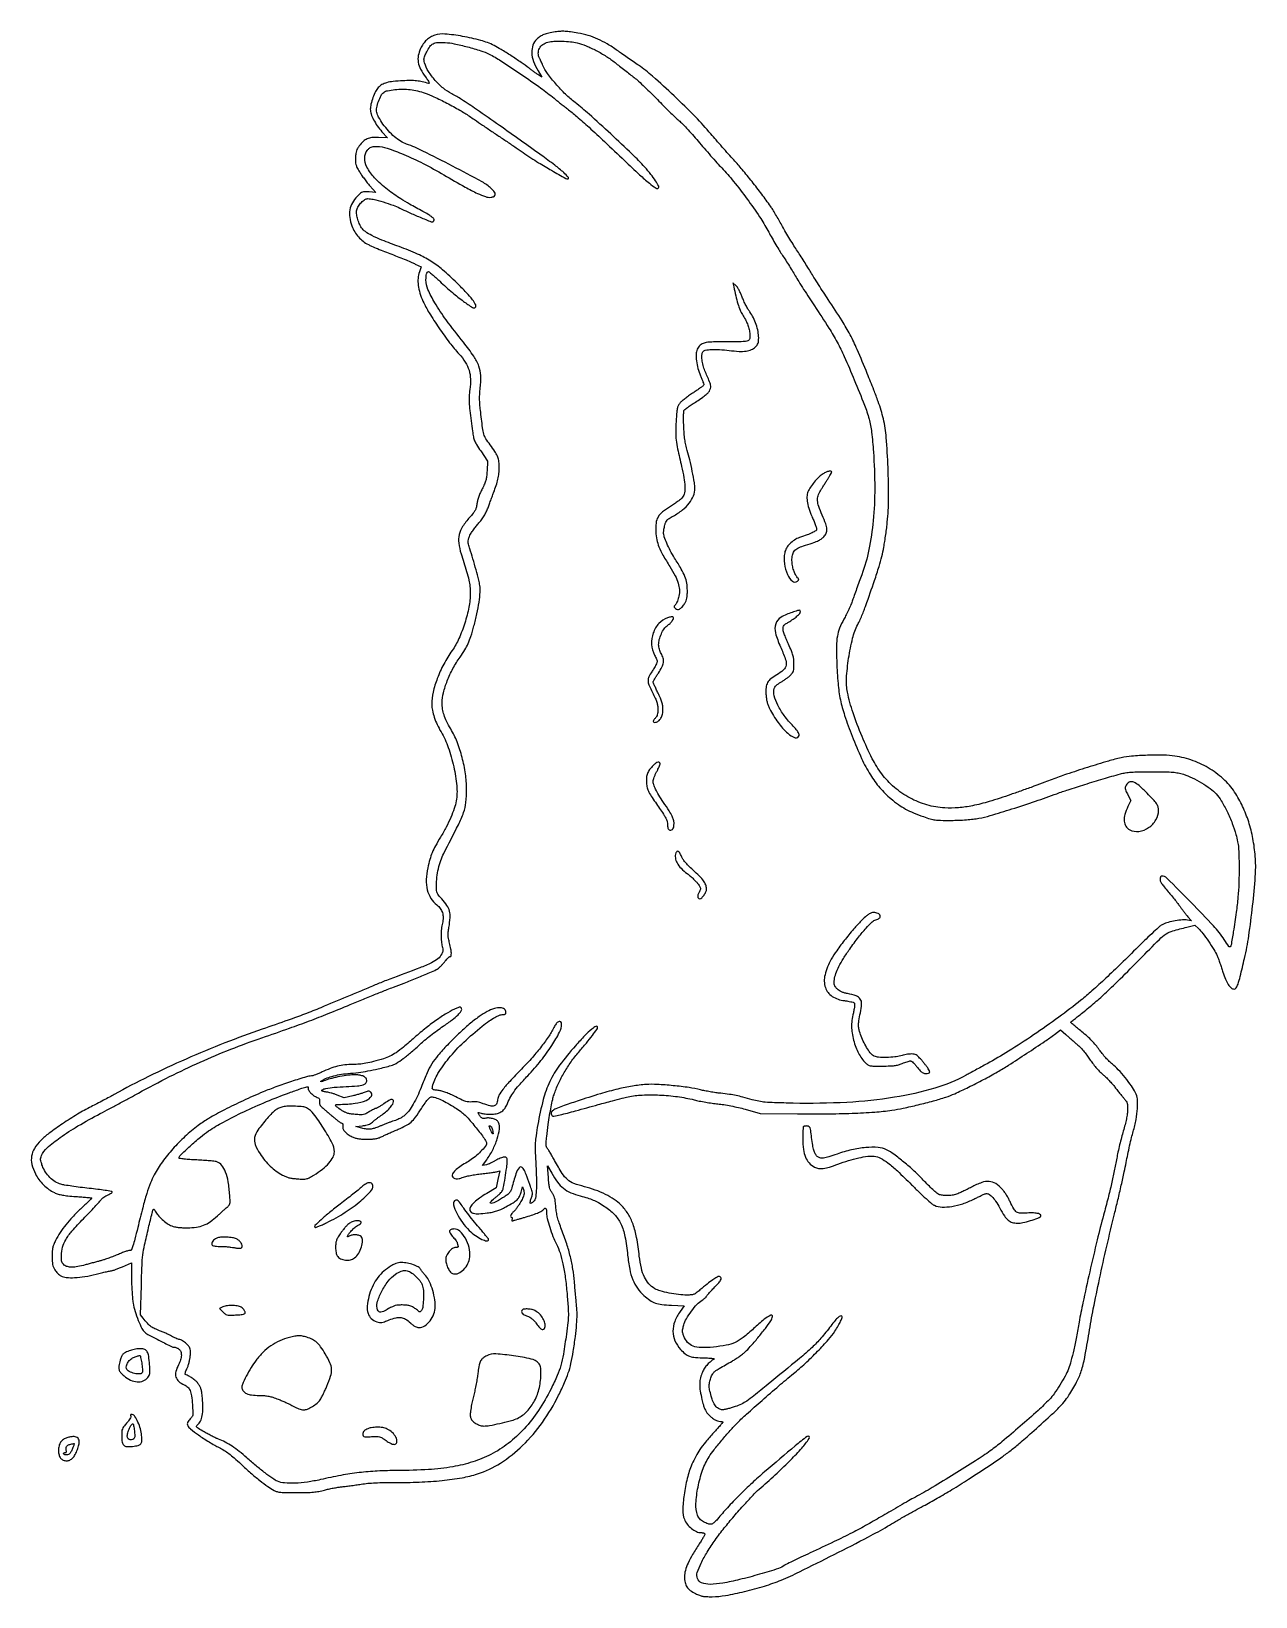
# Model space of a CAD drawing. Extents: x 33 to 1089, y 47 to 1397.
import ezdxf

# ---------------------------------------------------------------- set-up
doc = ezdxf.new("R2010")
doc.units = 0

msp = doc.modelspace()

# ---------------------------------------------------------------- linework, layer by layer
for points in [[(484.547238, 1396.87313, 0.016531), (478.842987, 1395.863412, 0.041089), (474.784268, 1394.650524, 0.051695), (471.564491, 1392.99135, 0.044284), (468.56816, 1390.629054, 0.119979), (465.26284, 1385.538041, 0.09472), (464.29023, 1379.021188, 0.077061), (465.784695, 1371.43644, 0.04845), (469.683136, 1363.26589), (472.987778, 1357.777988), (470.243889, 1359.550811, -0.010284), (468.826737, 1360.508309, -0.003018), (466.690392, 1362.036042, -0.003029), (464.306959, 1363.784422, -0.003249), (462, 1365.521673, 0.012529), (455.078986, 1370.534998, 0.006756), (446.319781, 1376.378512, 0.006556), (437.753192, 1381.769603, 0.019963), (431.748499, 1385.117843, 0.050864), (420.269393, 1389.531918, 0.02315), (404.555977, 1393.032034, 0.021054), (389.272689, 1395.042207, 0.102216), (380.632596, 1394.043761, 0.05509), (376.852577, 1392.315457, 0.053653), (373.504325, 1389.790577, 0.051543), (370.65833, 1386.509358, 0.043951), (368.366871, 1382.540865, 0.062136), (366.383433, 1376.38474, 0.089701), (366.334073, 1370.679141, 0.078593), (368.335178, 1364.781873, 0.037664), (372.588644, 1357.986785, -0.008171), (374.596084, 1355.164401, -0.037666), (375.603514, 1353.431524, -0.152357), (375.72407, 1352.627973, -0.454963), (375.312035, 1352.367705, 0.017711), (369.767738, 1353.813854, 0.028452), (364.94763, 1354.605787, 0.026314), (359.809074, 1354.880134, 0.012688), (353.216772, 1354.717595, 0.013248), (344.726612, 1354.066647, 0.040991), (339.078887, 1353.01002, 0.060876), (335.05135, 1351.361594, 0.077491), (331.895551, 1348.888187, 0.073388), (329.56498, 1345.516786, 0.02678), (327.273912, 1340.169416, 0.027064), (325.542834, 1334.515776, 0.060827), (325, 1330.070181, 0.084112), (325.673796, 1326.093162, 0.035768), (327.820348, 1321.115795, 0.032845), (331.028163, 1315.816579, 0.029621), (335.006245, 1310.787362), (339.723257, 1305.5), (332.111629, 1305.785721, 0.031924), (326.327806, 1305.633536, 0.080893), (322.267693, 1304.590044, 0.086476), (318.909347, 1302.363162, 0.040309), (315.405579, 1298.465095, 0.033656), (313.983879, 1296.315423, 0.051139), (313.081888, 1294.267303, 0.044588), (312.539302, 1291.880576, 0.01922), (312.22633, 1288.629956, 0.019804), (312.159831, 1284.925081, 0.062123), (312.5207, 1282.46655, 0.054691), (313.499931, 1280.008448, 0.012911), (315.676464, 1276.155334, 0.01586), (317.505429, 1273.312743, 0.009081), (319.881117, 1269.996338, 0.009064), (322.393545, 1266.745046, 0.014879), (324.649369, 1264.098071), (329.818972, 1258.385475), (323.898866, 1258.813696, 0.015388), (320.098214, 1258.971261, 0.094455), (318.176943, 1258.626225, 0.091226), (316.487596, 1257.595139, 0.013865), (313.604501, 1254.867659, 0.069218), (309.495021, 1249.430164, 0.083859), (307.355893, 1243.414327, 0.079138), (307.246839, 1236.751775, 0.054164), (309.120798, 1229.406684, 0.045358), (311.51972, 1224.423733, 0.045942), (314.769064, 1219.977943, 0.046413), (318.740703, 1216.240225, 0.048358), (323.281965, 1213.357118, 0.016102), (326.09866, 1212.041987, 0.003165), (331.245924, 1209.876114, 0.003354), (337.278925, 1207.42963, 0.003107), (343.5, 1205, -0.003156), (349.727089, 1202.567318, -0.003386), (355.77817, 1200.111676, -0.003207), (360.947404, 1197.934089, -0.015979), (363.800058, 1196.601318), (368.790956, 1194.072239), (367.29569, 1189.786119, 0.066139), (366.172053, 1184.343093, 0.048736), (366.33166, 1178.182886, 0.043676), (367.760051, 1171.500828, 0.033199), (370.429334, 1164.5, 0.030019), (375.768738, 1154.505522, 0.01221), (384.160827, 1141.558464, 0.012316), (393.405165, 1128.722524, 0.02304), (401.599136, 1118.892036, -0.044383), (406.943832, 1111.89366, -0.067462), (410.120662, 1104.944485, -0.066529), (411.359141, 1097.328412, -0.041857), (410.859852, 1088.313009, 0.018365), (410.242466, 1082.296919, 0.032197), (410.236627, 1077.29396, 0.014743), (410.890346, 1070.261209, 0.001268), (413.136114, 1052.34624, 0.016454), (413.940782, 1047.364694, 0.050139), (414.930225, 1044.087848, 0.041937), (416.644553, 1040.772814, 0.00898), (420.192482, 1035.34624), (426.205711, 1026.5), (425.703835, 1018.094821, -0.014106), (425.281647, 1013.301357, -0.037327), (424.629634, 1009.923445, -0.038422), (423.494511, 1006.735838, -0.015713), (421.492473, 1002.594821, 0.018875), (419.947354, 999.346656, 0.016929), (418.590164, 995.872382, 0.017596), (417.5466, 992.538634, 0.031833), (416.965974, 989.739588, -0.027138), (416.298773, 986.364261, -0.060297), (415.35281, 983.924364, -0.048639), (413.723657, 981.478033, -0.012708), (410.644021, 977.896019, 0.039625), (404.621582, 970.077171, 0.086778), (401.660694, 963.151423, 0.089809), (401.279287, 955.786753, 0.04474), (403.295329, 946.63449, -0.002476), (408.021868, 931.424124, -0.016905), (410.059811, 923.840478, -0.031861), (410.976964, 918.333154, -0.026841), (411.258595, 912.427013, -0.047985), (410.049224, 900.601985, -0.027551), (406.460327, 886.714995, -0.027568), (401.377332, 873.337346, -0.048952), (395.564149, 863.091027, 0.030826), (388.359479, 851.399117, 0.032306), (382.772279, 839.087804, 0.034538), (379.180053, 827.154364, 0.055894), (378, 816.631253, 0.051555), (378.530215, 811.502647, 0.029616), (380.161105, 805.499058, 0.027503), (382.695151, 799.144663, 0.025408), (385.971683, 792.931001, -0.049467), (392.219569, 779.562933, -0.030563), (396.97206, 762.862707, -0.030746), (399.561061, 746.25737, -0.0665), (399.05022, 733.366984, -0.037238), (397.389521, 726.776783, -0.021475), (394.473504, 719.128271, -0.019365), (390.487298, 710.789295, -0.015268), (385.556838, 702.080772, 0.011093), (381.199611, 694.532428, 0.026319), (378.386907, 688.690431, 0.028706), (376.346783, 682.898907, 0.01575), (374.487208, 675.60999, 0.045791), (373.190945, 665.440336, 0.069702), (374.113149, 656.597851, 0.080409), (377.233787, 649.289656, 0.089022), (382.41818, 643.630205, -0.073556), (385.365317, 640.60511, -0.083292), (387.16003, 636.976308, -0.077209), (387.753666, 632.732615, -0.052981), (387.165891, 627.898333, 0.031755), (386.345886, 622.923614, 0.023473), (386.050656, 617.351961, 0.023896), (386.274032, 612.008968, 0.045364), (387.045158, 607.776882, -0.026598), (387.48121, 605.805773, -0.056964), (387.560098, 604.251926, -0.063391), (387.286677, 602.827863, -0.040868), (386.634595, 601.276882, -0.10129), (383.273496, 597.13389, -0.059145), (377.866381, 593.674389, -0.021902), (367.696999, 589.287957, -0.001973), (341.733186, 579.530384, 0.007011), (336.300933, 577.426152, 0.001462), (326.835626, 573.573975, 0.001534), (315.875665, 569.036762, 0.001449), (304.733186, 564.345918, -0.00185), (282.34779, 554.943072, -0.007067), (268.290785, 549.331293, -0.007169), (254.176721, 544.157515, -0.001944), (231.693573, 536.377645, 0.011594), (199.431689, 524.51206, 0.009999), (166.105957, 510.593999, 0.010074), (133.666422, 495.489749, 0.012415), (104.078009, 480.057993, -0.003236), (99.986464, 477.827582, -0.001532), (94.684146, 475.002395, -0.001518), (89.118631, 472.080429, -0.002148), (84.144615, 469.515362, 0.017749), (72.413374, 462.994585, 0.012152), (59.559185, 454.807622, 0.011879), (47.952366, 446.605611, 0.037092), (40.722459, 440.352412, 0.055739), (35.29046, 433.526929, 0.100672), (32.782157, 426.866484, 0.100455), (33.072408, 419.745398, 0.05532), (36.085664, 411.528895, 0.045304), (39.085589, 406.664048, 0.037279), (43.098353, 402.067034, 0.037668), (47.693235, 398.170594, 0.049714), (52.431681, 395.402647, 0.032639), (55.779153, 394.127032, 0.029468), (59.379852, 393.246237, 0.020759), (64.054822, 392.589934, 0.006654), (71.043333, 391.996903, -0.002168), (76.142613, 391.610233, -0.003473), (80.491132, 391.231104, -0.000739), (84.301462, 390.866532, -0.173853), (84.614702, 390.718631, -0.413401), (84.615063, 390.458302, -0.001197), (81.952726, 387.79394, -0.005458), (78.843475, 384.764064, -0.003268), (75.086339, 381.228555, 0.015571), (68.085362, 374.308022, 0.021901), (62.320378, 367.68496, 0.023663), (57.513964, 361.024932, 0.024325), (53.405748, 354, 0.022098), (51.885264, 350.739404, 0.04541), (51.049657, 348.051408, 0.039249), (50.646142, 345.016439, 0.012827), (50.519333, 340.5, 0.011113), (50.606231, 336.113553, 0.038295), (50.942581, 333.290506, 0.052447), (51.636096, 331.048046, 0.037895), (52.846543, 328.725756, 0.031612), (53.954092, 327.172544, 0.024505), (55.342092, 325.626692, 0.025066), (56.78557, 324.308593, 0.053214), (58.046883, 323.475756, 0.100115), (62.711692, 322.146052, 0.032174), (69.94444, 322.046272, 0.028519), (78.724364, 322.994244, 0.02015), (88.439124, 325.012839, -0.002584), (93.115703, 326.157265, -0.003673), (97.285444, 327.122521, -0.002083), (100.811557, 327.896131, -0.053001), (101.788679, 328, 0.082437), (102.691286, 328.149835, 0.00584), (105.105552, 329.005711, 0.008114), (107.970653, 330.112338, 0.006027), (111.099555, 331.423696), (119, 334.847393), (119.003806, 321.673696, 0.00906), (119.108127, 316.007486, 0.007119), (119.419833, 309.872898, 0.007206), (119.873184, 304.176539, 0.017558), (120.414723, 300, 0.033029), (122.07106, 292.928815, 0.022536), (124.834218, 285.146883, 0.020732), (127.968873, 278.270395, 0.099171), (130.622866, 274.898782, 0.054108), (134.11221, 272.521163, 0.004734), (143.623372, 267.562884, 0.002804), (153.608153, 262.547667, 0.115476), (155.947885, 262, -0.069323), (156.719415, 261.892513, -0.027317), (157.735762, 261.542718, -0.026399), (158.808569, 261.039133, -0.029846), (159.777494, 260.443296, -0.153142), (161.441859, 258.280365, -0.093334), (161.978474, 255.073764, -0.072053), (161.322787, 251.115916, -0.045318), (159.5, 246.787849, 0.059985), (157.24868, 240.972347, 0.132732), (157.316607, 236.252644, 0.146305), (159.712389, 232.5055, 0.079066), (164.410531, 229.601829, -0.095098), (167.455368, 227.583343, -0.10105), (169.45869, 224.619293, -0.063522), (170.715749, 220.006578, -0.017347), (171.504361, 212.487155, -0.004334), (171.901603, 205.997465, -0.051197), (171.775932, 203.478028, -0.114169), (171.116973, 201.825801, -0.053489), (169.601318, 200.075686, 0.092769), (167.394126, 197.083777, 0.236485), (167.430445, 194.461814, 0.105286), (169.918899, 191.434964, 0.013087), (176.758339, 186.270717, 0.010236), (181.075719, 183.316436, 0.007468), (185.986559, 180.20542, 0.007551), (190.732223, 177.395125, 0.016465), (194.470356, 175.417436, -0.023114), (198.94659, 172.972554, -0.024914), (203.063299, 170.180559, -0.019802), (207.590963, 166.478833, -0.008063), (213.462017, 161.10625, 0.009256), (221.701858, 153.602032, 0.011845), (229.574543, 147.01781, 0.013004), (236.575019, 141.731138, 0.032782), (242, 138.365623, 0.061083), (244.555388, 137.381207, 0.037883), (247.728527, 136.836624, 0.020206), (252.560701, 136.576246, 0.003709), (261.5, 136.522528, 0.005222), (270.228818, 136.625994, 0.01717), (275.981266, 136.952125, 0.023594), (280.638982, 137.599708, 0.019796), (285.5, 138.711841, -0.010896), (289.037381, 139.58767, -0.007617), (293.059375, 140.426812, -0.007688), (296.940645, 141.113372, -0.015822), (300, 141.507319, 0.006711), (303.217692, 141.862193, 0.002584), (307.675, 142.437837, 0.002558), (312.503719, 143.112007, 0.003152), (317, 143.792196, -0.015017), (322.886619, 144.540326, -0.011431), (329.369887, 145.017836, -0.009667), (336.896862, 145.253694, -0.005509), (346, 145.262554, 0.012701), (367.203144, 145.588193, 0.015673), (386.919066, 147.012204, 0.017269), (404.117139, 149.400338, 0.034109), (417.5, 152.685334, 0.066167), (437.37778, 162.068605, 0.049235), (456.394165, 177.183055, 0.045694), (473.43705, 197.030862, 0.040114), (487.441472, 220.5, 0.009573), (492.620926, 231.539842, 0.024679), (495.806257, 239.747964, 0.026775), (498.020677, 247.834236, 0.013159), (500.009423, 258.319559, 0.007496), (501.899571, 271.161723, 0.014041), (502.979627, 281.604387, 0.017229), (503.330943, 290.268509, 0.028495), (502.958551, 297.577984, -0.003153), (502.557504, 301.512797, -0.001207), (502.047307, 306.991658, -0.001195), (501.521995, 312.942354, -0.001468), (501.061203, 318.5, 0.019871), (499.75279, 329.394833, 0.020367), (497.590752, 340.061164, 0.018929), (494.407541, 351.191005, 0.013181), (490.014791, 363.5, -0.010173), (487.900354, 369.314188, -0.020237), (486.508804, 374.011885, -0.02295), (485.612246, 378.39812, -0.018225), (485.036765, 383.199496, 0.010424), (484.554351, 387.835291, 0.034618), (483.964578, 390.841173, 0.049665), (483.106566, 393.105539, 0.047117), (481.80652, 395.199496, -0.049054), (480.462741, 397.382676, -0.054839), (479.629641, 399.707081, -0.034198), (479.087041, 402.941425, -0.00772), (478.627938, 408.5), (477.957255, 418.5), (481.483658, 412.037011, 0.036435), (486.380302, 404.436445, 0.063786), (491.597319, 399.083699, 0.065522), (497.892199, 395.310507, 0.040675), (506.05998, 392.532711, -0.013154), (512.382444, 390.763699, -0.026617), (517.232533, 388.980359, -0.027377), (521.778499, 386.726312, -0.014786), (527.124214, 383.488267, -0.058617), (535.527318, 376.534635, -0.080457), (541.072185, 368.461612, -0.062837), (544.631538, 357.566463, -0.022853), (546.976401, 341.458221, 0.022466), (548.744784, 329.243921, 0.048631), (551.418108, 320.149245, 0.059332), (555.374575, 312.934475, 0.054042), (561.025315, 306.596095, 0.033244), (566.221094, 302.494505, 0.065145), (570.908124, 300.10374, 0.056638), (576.474309, 298.809737, 0.019867), (584.672566, 298.189297), (595.845131, 297.789064), (592.321769, 292.8848, 0.063422), (587.610823, 284.185376, 0.094488), (586.055171, 275.695254, 0.100735), (587.758153, 267.625855, 0.081058), (592.557362, 260.147424, 0.042362), (596.606644, 256.346184, 0.082647), (600.47363, 254.2124, 0.063736), (605.466639, 253.137727, 0.01717), (613.575714, 252.728973, -0.004855), (618.283263, 252.607782, -0.028565), (620.74233, 252.379511, -0.147141), (621.530492, 252.006665, -0.508759), (621.481204, 251.536783, 0.04085), (618.061285, 249.163407, 0.043121), (615.139399, 246.304409, 0.043704), (612.784571, 243.024928, 0.044369), (611.049278, 239.402162, 0.038092), (609.596003, 234.383702, 0.052068), (609.118634, 229.705319, 0.041676), (609.583153, 224.29579, 0.015409), (611.102576, 216.791754, 0.012183), (612.269767, 212.31344, 0.028384), (613.412525, 209.042143, 0.036856), (614.688542, 206.508249, 0.045118), (616.25102, 204.366885, 0.035402), (618.888528, 201.760365, 0.043008), (621.710183, 199.734214, 0.048224), (624.478771, 198.429408, 0.086224), (626.95034, 198, -0.030215), (627.735591, 197.952503, -0.046975), (628.397912, 197.808073, -0.059662), (628.858788, 197.597949, -0.261701), (629, 197.346631, -0.175705), (628.840968, 196.908049, -0.001807), (626.697628, 194.359929, -0.005542), (624.166415, 191.438936, -0.003537), (621.162137, 188.096631, 0.010319), (614.186578, 180.121259, 0.023456), (609.335448, 173.754253, 0.028079), (605.657173, 167.728346, 0.0232), (602.41445, 160.937616, 0.03909), (598.396444, 148.85219, 0.026779), (595.675068, 134.64714, 0.025588), (594.554654, 121.431243, 0.103254), (595.935443, 113.5, 0.073768), (598.374538, 109.293025, 0.056587), (602.137728, 105.532386, 0.058929), (606.421748, 102.880512, 0.109576), (610.391323, 102, -0.034908), (611.387495, 101.930367, -0.039625), (612.321756, 101.722643, -0.043418), (613.070968, 101.419244, -0.13727), (613.46551, 101.055805, -0.256576), (613.499808, 100.387279, -0.00985), (612.333734, 98.096012, -0.015484), (610.765292, 95.365699, -0.010052), (608.793211, 92.305805, 0.014027), (603.030883, 83.20694, 0.027974), (599.092248, 75.651885, 0.035645), (596.753335, 69.310757, 0.070814), (596.003738, 64.01888, 0.050942), (596.518225, 59.015725, 0.093746), (598.073581, 55.244933, 0.090229), (600.946922, 52.210462, 0.044449), (605.509548, 49.451527, 0.021817), (608.917171, 47.964845, 0.045101), (611.708834, 47.16928, 0.037515), (614.908357, 46.807861, 0.011076), (619.844145, 46.732153, 0.04229), (631.524867, 47.802073, 0.015171), (647.895737, 51.226589, 0.015343), (664.998796, 55.909075, 0.023318), (679.5, 61.112934, 0.016681), (695.273288, 68.242744, 0.002762), (725.110572, 83.152699, 0.002883), (754.805844, 98.413089, 0.014726), (771, 107.469778, -0.00389), (778.057347, 111.619908, -0.002333), (786.5, 116.444269, -0.002336), (794.945188, 121.16601, -0.004068), (802, 124.992623, 0.008123), (814.058322, 131.660316, 0.006798), (826.638102, 139.1149, 0.005671), (841.023218, 148.131384, 0.002977), (858.716024, 159.652073, 0.00657), (868.923117, 166.579478, 0.013218), (876.752531, 172.358477, 0.012056), (884.706787, 178.875359, 0.004576), (895.5, 188.335217, 0.001552), (911.806563, 202.984521, 0.012951), (918.991392, 209.825901, 0.027166), (923.482001, 214.847235, 0.024931), (927.540905, 220.467204, 0.021252), (934.25263, 231.840281, 0.044481), (938.266916, 241.289132, 0.031739), (941.283531, 253.133884, 0.006438), (945.018167, 274.5, -0.008517), (948.685714, 294.979952, -0.004186), (954.013412, 320.914735, -0.003993), (960.299059, 349.160436, -0.004124), (966.970389, 377, 0.002857), (969.898657, 389.084536, 0.002455), (972.843653, 401.828125, 0.002472), (975.40322, 413.423566, 0.007114), (977.024275, 421.5, -0.005638), (978.38693, 428.394457, -0.004346), (980.023319, 435.884375, -0.004395), (981.674974, 442.857263, -0.010469), (983.055771, 448, 0.023597), (985.561398, 458.416534, 0.03141), (986.785379, 468.073614, 0.035302), (986.726249, 476.169757, 0.101304), (985.181192, 481.546937, 0.034275), (981.535931, 487.489297, 0.016236), (976.085549, 494.640595, 0.016219), (970.202406, 501.400822, 0.035499), (965.189142, 506.082933, -0.025477), (962.483852, 508.509944, -0.013341), (959.36027, 511.783601, -0.01322), (956.321806, 515.327068, -0.019382), (953.858025, 518.611276, 0.020884), (950.862251, 522.579754, 0.02036), (947.521483, 526.319564, 0.018344), (943.573199, 530.104656, 0.011728), (938.728495, 534.219872, -0.003036), (934.970738, 537.300986, -0.005105), (931.858536, 539.93869, -0.001063), (929.184847, 542.262023, -0.455163), (929.185064, 542.477189, -0.01082), (929.437509, 542.687189, -0.000042), (932.350851, 545.005496, -0.000217), (935.656224, 547.632961, -0.000137), (939.51996, 550.699807, 0.010115), (949.967272, 559.337732, 0.010322), (959.984985, 568.33434, 0.007598), (971.921891, 579.853408, 0.002553), (989, 597.016734, -0.002537), (1005.688576, 613.789657, -0.046928), (1011.46298, 618.546341, -0.079407), (1017.247634, 621.246984, -0.012524), (1029.438198, 624.402113), (1036.376397, 626.013571), (1039.278123, 623.256786, -0.04002), (1043.016588, 619.087819, -0.01233), (1047.969016, 612.243115, -0.012598), (1052.626539, 605.079603, -0.033741), (1055.456132, 599.69511, -0.012889), (1056.557816, 597.01963, -0.005289), (1057.919677, 593.337534, -0.005229), (1059.29916, 589.352053, -0.006677), (1060.48265, 585.649893, 0.02454), (1062.685326, 579.52307, 0.046838), (1065.135273, 574.905479, 0.062901), (1067.663564, 571.946357, 0.186652), (1070.110332, 571, 0.258016), (1071.923052, 572.002137, 0.058358), (1073.490133, 575.295065, 0.022396), (1075.407786, 581.894086, 0.002366), (1079.116022, 597.5, 0.020882), (1082.776077, 616.864854, 0.009046), (1086.097086, 642.883553, 0.0084), (1088.433266, 668.188004, 0.034966), (1088.515306, 683.5, 0.026857), (1086.677762, 698.967472, 0.030475), (1083.231894, 713.495915, 0.031649), (1078.196489, 726.992808, 0.034262), (1071.608588, 739.377866, 0.062665), (1062.153031, 751.010584, 0.05172), (1049.515476, 760.813797, 0.050392), (1034.771126, 768.040325, 0.052504), (1019.080158, 772.048607, 0.032769), (1009.49401, 772.814021, 0.011235), (995.55603, 772.698264, 0.011054), (981.732349, 771.966584, 0.036676), (972.731668, 770.621861, 0.016843), (961.63965, 767.726826, 0.004161), (943.655441, 762.216619, 0.004375), (925.513162, 756.317362, 0.012756), (913.135517, 751.818202, -0.004794), (906.75382, 749.382793, -0.001661), (897.501328, 745.988004, -0.00165), (887.282864, 742.315402, -0.001919), (877.541024, 738.892427, -0.009947), (858.780161, 732.796606, -0.023382), (844.503616, 729.189007, -0.029895), (832.364288, 727.466098, -0.032972), (820.5, 727.284615, -0.057971), (805.158288, 729.861879, -0.053321), (790.351307, 735.927422, -0.052932), (777.061728, 745.040678, -0.055343), (766.202197, 756.619223, -0.04366), (758.027694, 769.788256, -0.017703), (749.160575, 788.977435, -0.017809), (741.403989, 809.469737, -0.030385), (736.603335, 827.125781, -0.066866), (735.755729, 839.010813, -0.022322), (737.621005, 856.381203, -0.022588), (741.067834, 873.670879, -0.05915), (745.521827, 885.5, 0.013446), (747.148937, 888.856529, 0.006493), (749.059518, 893.234375, 0.006434), (750.934016, 897.851593, 0.009183), (752.469105, 902, 0.00154), (759.906061, 923.503499, 0.007678), (763.856953, 935.647547, 0.013413), (766.262154, 944.259231, 0.017837), (767.955366, 952.208751, 0.005482), (768.791261, 957.284307, 0.003459), (769.660868, 963.225257, 0.003473), (770.434854, 969.078055, 0.006378), (770.971155, 973.855955, 0.023719), (772.020945, 994.184608, 0.010579), (771.565392, 1020.993919, 0.009997), (770.05513, 1046.940514, 0.037646), (767.567681, 1063.029566, 0.016185), (765.654041, 1070.193872, 0.011957), (763.093768, 1077.990344, 0.00854), (759.391858, 1087.876635, 0.002968), (753.729435, 1102, 0.004927), (744.937159, 1122.965271, 0.019523), (738.91104, 1135.569075, 0.019968), (731.98429, 1147.528889, 0.005324), (720, 1166, -0.002494), (715.92011, 1172.210977, -0.002048), (711.622728, 1178.884375, -0.002067), (707.723941, 1185.049682, -0.005477), (705.002795, 1189.5, 0.004541), (702.453247, 1193.687268, 0.002325), (699.182999, 1198.895788, 0.00231), (695.764372, 1204.230179, 0.003474), (692.729461, 1208.847363, -0.007401), (689.658213, 1213.600746, -0.004351), (686.119949, 1219.370026, -0.004351), (682.682954, 1225.199462, -0.007407), (679.925149, 1230.138856, 0.005407), (677.39054, 1234.721476, 0.004782), (674.653313, 1239.440742, 0.004807), (672.105867, 1243.64491, 0.014568), (670.262838, 1246.436498, 0.008118), (662.704831, 1256.826776, 0.006555), (654.263213, 1267.743481, 0.006699), (645.874731, 1278.016846, 0.011192), (638.512674, 1286.40203, -0.003451), (633.972891, 1291.414053, -0.001989), (628.572204, 1297.508492, -0.001987), (623.19764, 1303.671477, -0.003324), (618.733129, 1308.90203, 0.019278), (605.431207, 1323.51544, 0.008736), (586.965047, 1341.649412, 0.008184), (568.52864, 1358.567638, 0.032128), (556.359131, 1368.049202, -0.001508), (551.700384, 1371.240963, -0.001113), (546.563093, 1374.80029, -0.001125), (541.723366, 1378.185615, -0.002524), (538.068244, 1380.782253, 0.020877), (529.371953, 1386.491968, 0.030651), (521.252326, 1390.697994, 0.032312), (513.020367, 1393.722177, 0.027375), (504, 1395.860206, 0.008922), (497.685275, 1396.880228, 0.022574), (493.056999, 1397.331348, 0.027544), (488.98439, 1397.318923, 0.021006)], [(503.355655, 1387.425235, -0.03519), (511.167986, 1384.825502, -0.021998), (519.912797, 1380.755656, -0.021531), (528.567963, 1375.769744, -0.026722), (536.135398, 1370.377348, 0.001125), (540.006076, 1367.308889, 0.00072), (544.514436, 1363.761921, 0.000724), (548.940588, 1360.300275, 0.001354), (552.533479, 1357.514296, -0.018657), (556.351631, 1354.33618, -0.00641), (561.641763, 1349.463944, -0.006361), (567.344611, 1343.935829, -0.007321), (572.639612, 1338.514296, 0.004577), (577.771452, 1333.201797, 0.00462), (582.983614, 1328.001075, 0.004509), (587.605132, 1323.555103, 0.018642), (590.519882, 1321, -0.027627), (593.393956, 1318.387796, -0.006569), (597.873495, 1313.71902, -0.006736), (602.884538, 1308.210097, -0.006607), (607.778351, 1302.532835, 0.003671), (612.896623, 1296.524205, 0.002795), (618.588066, 1290.015129, 0.002825), (623.992681, 1283.972522, 0.00662), (628.117194, 1279.532835, -0.020773), (638.359822, 1267.861969, -0.011173), (650.047677, 1252.690779, -0.011103), (660.803971, 1237.362266, -0.026256), (667.940904, 1225.379375, 0.006859), (670.754078, 1220.21015, 0.004881), (674.041902, 1214.492691, 0.004928), (677.28649, 1209.098125, 0.010452), (679.926277, 1205, -0.005384), (682.542644, 1201.027264, -0.002869), (685.698083, 1196.059375, -0.002855), (688.86369, 1190.947097, -0.00444), (691.528438, 1186.5, 0.006427), (694.513776, 1181.562486, 0.002431), (698.807239, 1174.7375, 0.002407), (703.549463, 1167.358534, 0.002935), (708.061484, 1160.5, -0.004626), (720.649566, 1141.22367, -0.018818), (727.748753, 1129.152178, -0.019422), (733.813449, 1116.760606, -0.005156), (742.507963, 1096.535152, -0.005298), (751.285838, 1074.87872, -0.028717), (755.237307, 1062.836825, -0.035834), (757.375955, 1051.596308, -0.011193), (758.987632, 1034.5, -0.01754), (760.129307, 1003.262596, -0.023944), (758.822339, 975.129707, -0.026743), (755.105799, 950.163295, -0.037571), (748.96178, 928.5, 0.000577), (746.789054, 922.553521, 0.000488), (744.505618, 916.2625, 0.000492), (742.435673, 910.524596, 0.00138), (741.00081, 906.5, -0.014398), (739.585604, 902.835079, -0.007727), (737.640556, 898.393437, -0.007687), (735.515326, 893.920823, -0.011934), (733.531942, 890.137232, 0.030796), (729.802341, 882.319191, 0.054676), (727.871204, 875.456524, 0.03993), (727.147938, 866.992261, 0.009782), (727.345791, 853, 0.013191), (728.455268, 834.556723, 0.029623), (730.490194, 820.688482, 0.029244), (734.167886, 807.050174, 0.012547), (740.583849, 789.306259, 0.014221), (748.794225, 769.91353, 0.031272), (756.38949, 755.723693, 0.038981), (764.454666, 744.706213, 0.041133), (774, 735.286955, 0.019345), (780.546029, 730.229121, 0.028666), (786.680555, 726.367326, 0.027123), (793.466285, 723.086997, 0.015073), (802.050068, 719.797921, 0.012039), (808.077226, 717.855976, 0.038414), (812.208018, 716.971949, 0.029649), (816.946106, 716.617077, 0.005048), (826, 716.568347, 0.008288), (832.702025, 716.711048, 0.009161), (839.175227, 717.075129, 0.009825), (845.070774, 717.63187, 0.016408), (850, 718.359798, 0.027232), (859.785741, 720.691149, 0.004429), (878.463234, 726.411304, 0.005187), (898.88842, 733.098969, 0.007006), (917.206788, 739.595477, -0.009997), (926.913574, 742.972704, -0.003254), (941.37696, 747.578994, -0.003287), (957.244098, 752.404667, -0.004139), (972, 756.654024, -0.030199), (976.289095, 757.575981, -0.020924), (981.221529, 758.118301, -0.013254), (988.043666, 758.399273, -0.003467), (999, 758.483871, -0.002961), (1010.975394, 758.42237, -0.017124), (1017.295787, 758.135849, -0.030132), (1021.853985, 757.494466, -0.026208), (1026.524129, 756.289823, -0.036589), (1033.811407, 753.39615, -0.021772), (1042.033757, 748.960976, -0.021761), (1049.592191, 743.990289, -0.049928), (1054.686143, 739.477179, -0.0543), (1059.091788, 733.529181, -0.019545), (1064.054959, 724.222863, -0.01962), (1068.572951, 713.873777, -0.027831), (1071.700944, 704.330643, -0.014847), (1073.15627, 698.154086, -0.027016), (1073.918954, 693.027588, -0.018567), (1074.276478, 686.71098, -0.003776), (1074.409435, 675.5, -0.010041), (1074.200012, 662.225096, -0.013688), (1073.443717, 650.280174, -0.01202), (1071.946057, 637.273982, -0.005613), (1069.412456, 620.5, -0.001598), (1067.496626, 608.946855, -0.171608), (1066.736865, 607.580363, -0.448099), (1065.694838, 607.705043, -0.006116), (1061.655212, 613.64876, 0.040808), (1052.375683, 625.451654, 0.007415), (1033.122814, 645.599988, 0.002844), (1012.175076, 666.640308, 0.198007), (1007.66317, 668.5, 0.189668), (1007.19682, 668.316495, 0.073993), (1006.757413, 667.765625, 0.059277), (1006.408588, 666.956818, 0.043657), (1006.213129, 666, 0.128451), (1006.446613, 664.358067, 0.04311), (1007.580271, 662.195957, 0.027549), (1009.686266, 659.271884, 0.00798), (1013.249626, 655, -0.004982), (1016.297244, 651.390621, -0.004417), (1019.398438, 647.574522, -0.004438), (1022.129586, 644.089448, -0.013528), (1023.897871, 641.657949, 0.007726), (1025.394069, 639.549585, 0.005379), (1027.145022, 637.214395, 0.005426), (1028.873776, 635.00972, 0.011173), (1030.283025, 633.330433), (1033.343303, 629.84497), (1029.921651, 630.484232, 0.065909), (1025.602939, 630.713649, 0.022889), (1019.4026, 629.938797, 0.023269), (1013.173654, 628.567953, 0.051539), (1008.637236, 626.82856, 0.061444), (1006.134475, 625.146072, 0.005986), (1000.672911, 620.292113, 0.007316), (994.157137, 614.183386, 0.005114), (986.984523, 607.115764, -0.004126), (972.761738, 593.045664, -0.005256), (959.403039, 580.317337, -0.005807), (947.538558, 569.503284, -0.012109), (938, 561.415399, -0.011925), (918.869603, 546.714318, -0.008961), (897.163622, 531.432062, -0.009096), (875.601653, 517.387488, -0.015427), (857, 506.531231, 0.000323), (852.12062, 503.877756, 0.000274), (846.96875, 501.068127, 0.000276), (842.278084, 498.503326, 0.000776), (839, 496.701941, -0.055158), (811.978106, 485.473442, -0.030775), (777.183281, 477.616232, -0.026879), (736.053271, 473.206137, -0.019053), (689.63261, 472.511236, -0.002132), (673.743371, 472.946662, -0.013672), (665.71155, 473.421116, -0.025441), (660.068934, 474.200274, -0.023498), (654.380429, 475.562689, 0.005715), (646.380599, 477.782154, 0.014771), (640.548077, 479.145726, 0.015636), (634.838631, 480.119057, 0.007127), (627.326649, 481.050237, -0.009039), (623.008519, 481.602283, -0.006273), (618.149552, 482.375347, -0.006328), (613.501107, 483.235545, -0.01295), (609.884592, 484.050105, 0.02687), (599.961327, 485.996746, 0.010618), (586.146867, 487.64493, 0.010458), (572.419231, 488.698474, 0.031035), (562.980459, 488.638349, 0.022933), (551.073586, 487.271697, 0.019065), (538.57504, 484.760724, 0.014668), (523.555073, 480.67291, 0.006084), (503.5, 474.310005, 0.003165), (490.753975, 470.004974, 0.024371), (484.903185, 467.662758, 0.05691), (481.910253, 465.855597, 0.232531), (481, 464.004153, 0.061743), (481.102861, 463.17436, 0.060534), (481.405349, 462.388842, 0.065883), (481.851996, 461.763305, 0.113671), (482.379912, 461.407708, 0.146362), (483.419274, 461.328829, 0.0028), (488.750689, 462.523911, 0.006532), (494.989911, 464.045315, 0.004299), (502.129912, 465.951132, -0.000471), (521.532189, 471.289474, -0.00171), (533.876111, 474.627943, -0.002455), (542.271796, 476.823705, -0.010082), (547.392382, 478.026607, -0.041188), (559.532958, 479.592086, -0.022878), (574.470453, 479.594474, -0.022339), (590.052439, 478.184234, -0.028241), (604.253073, 475.432607, 0.012631), (608.762161, 474.411958, 0.007045), (614.29809, 473.385979, 0.007024), (619.930055, 472.505304, 0.011309), (624.753073, 471.931324, -0.015332), (629.919141, 471.27433, -0.008731), (636.120211, 470.18037, -0.008549), (642.548258, 468.815813, -0.010789), (648.442104, 467.324349), (661.384208, 463.750473), (693.356322, 463.342387, 0.005628), (717.991812, 463.305248, 0.007256), (740.615612, 463.854186, 0.008024), (760.116529, 464.924235, 0.017825), (774.909033, 466.505756, 0.016501), (784.709284, 468.240085, 0.00722), (797.581638, 471.153681, 0.007249), (810.714444, 474.528477, 0.012581), (821.5, 477.761019, 0.027245), (829.160501, 480.739558, 0.007372), (840.942367, 486.286963, 0.007572), (853.89395, 492.864923, 0.008801), (866, 499.520741, 0.0125), (875.52417, 505.298445, 0.002863), (891.312865, 515.552885, 0.002728), (906.936953, 525.950649, 0.01471), (915.228773, 531.896154), (920.435373, 535.866444), (925.056343, 531.683222, 0.003381), (927.197746, 529.770864, 0.00187), (929.837399, 527.462922, 0.001864), (932.529781, 525.144132, 0.003001), (934.843258, 523.190555, -0.030668), (937.20878, 520.95764, -0.013117), (940.098982, 517.706388, -0.012922), (943.007759, 514.06938, -0.016601), (945.480777, 510.572611, 0.016832), (948.01538, 506.992281, 0.01429), (950.922455, 503.384563, 0.01473), (953.825812, 500.18113, 0.030087), (956.319158, 497.882056, -0.019584), (958.742955, 495.739484, -0.010046), (961.617515, 492.877854, -0.009968), (964.463318, 489.808506, -0.014798), (966.819751, 487, 0.001297), (969.020389, 484.228532, 0.00106), (971.38805, 481.275407, 0.001071), (973.577804, 478.567905, 0.002819), (975.162262, 476.639684, -0.025238), (976.945692, 474.259382, -0.073296), (977.830862, 472.409129, -0.063873), (978.208037, 470.242024, -0.015932), (978.254451, 466.639684, -0.03153), (977.979219, 463.291438, -0.014262), (977.218594, 458.953518, -0.012767), (976.05909, 453.94809, -0.009578), (974.537659, 448.5, 0.008599), (973.010055, 443.07082, 0.00533), (971.394225, 436.646875, 0.005345), (969.933918, 430.268596, 0.009596), (968.892286, 425, -0.006804), (966.806371, 414.130771, -0.006327), (964.377547, 403.054589, -0.00552), (961.367091, 390.72933, -0.00321), (957.495715, 376, 0.006716), (952.049816, 354.672947, 0.003176), (945.570191, 327.027248, 0.002976), (939.651772, 300.300087, 0.011485), (936.458437, 283.60585, -0.006492), (934.18597, 271.047481, -0.008414), (931.759863, 259.599109, -0.009184), (929.361207, 249.965367, -0.025188), (927.204979, 243.297342, -0.033553), (924.359745, 237.096748, -0.014845), (919.826192, 229.305192, -0.01472), (914.894179, 221.87655, -0.038184), (910.797641, 216.931909, -0.016736), (901.075562, 207.521132, -0.004923), (885.546756, 193.740732, -0.004794), (869.844405, 180.342596, -0.019067), (859.827996, 172.590238, -0.012285), (847.115179, 163.96803, -0.004465), (828.689124, 152.352406, -0.004532), (809.771944, 140.897545, -0.010171), (795.163699, 132.628824, 0.004167), (789.328461, 129.417796, 0.001956), (781.833624, 125.173121, 0.001938), (774.013716, 120.663536, 0.002724), (767.0736, 116.574608, -0.007761), (753.814405, 108.941528, -0.008309), (740.62018, 101.900353, -0.00681), (725.139834, 94.231172, -0.003013), (704.5, 84.506107, 0.001258), (696.377182, 80.713597, 0.001933), (689.367153, 77.385991, 0.000624), (683.312892, 74.474041, 0.056137), (682.473288, 73.945642, -0.091346), (677.032102, 71.03159, -0.006786), (660.843314, 66.095957, -0.010339), (643.585898, 61.47406, -0.017717), (629, 58.432642, -0.036541), (618.147967, 57.37567, -0.106389), (610.789628, 58.775095, -0.199577), (607.232349, 62.393347, -0.175855), (607.047322, 67.711982, -0.039006), (610.339548, 75.6906, -0.019263), (615.675189, 85.277994, -0.017707), (622.480888, 95.625672, -0.015282), (630.330626, 106, -0.007744), (638.743062, 116.114345, -0.006841), (647.814605, 126.395796, -0.00678), (656.193323, 135.38609, -0.022846), (662.010115, 140.929644, 0.007948), (675.838218, 153.343613, 0.01133), (687.683652, 164.832445, 0.012819), (697.179045, 174.976478, 0.030192), (703.584877, 183.122478, 0.365886), (703.419877, 184.844961, 0.36918), (701.702221, 184.959296, 0.015231), (691.592692, 176.928407, 0.001158), (665, 154.34335, 0.010969), (654.268798, 144.771894, 0.009074), (643.253958, 134.12483, 0.009263), (632.975246, 123.432998, 0.014144), (624.501629, 113.75, -0.033881), (621.422334, 110.499379, -0.136565), (619.012195, 109.265178, -0.142196), (616.367408, 109.479016, -0.037866), (612.5, 111.29439, -0.033467), (610.647363, 112.512095, -0.046631), (609.185187, 113.851437, -0.050453), (608.083197, 115.346452, -0.050862), (607.306442, 117.027939, -0.096229), (605.897725, 127.079763, -0.035703), (607.672177, 141.315957, -0.035652), (611.66011, 155.915244, -0.057745), (617.289506, 167.471752, -0.023646), (621.505756, 173.428679, -0.008098), (628.153254, 181.658913, -0.008277), (635.437522, 190.096653, -0.013437), (641.931691, 196.990019, -0.013799), (649.571389, 204.261939, -0.003167), (662.882109, 216.09769, -0.00345), (677.357969, 228.630384, -0.005402), (690, 239.189714, 0.016166), (700.14584, 248.041688, 0.011704), (710.883204, 258.518851, 0.011348), (720.322817, 268.619945, 0.038788), (725.770883, 275.766807, 0.012188), (728.673193, 280.506792, 0.023833), (730.707518, 284.439431, 0.022943), (731.941729, 287.495275, 0.288467), (731.67773, 288.655603, 0.304119), (730.414001, 288.905118, 0.082526), (728.597312, 287.76563, 0.039465), (726.027221, 285.099318, 0.009371), (722.19542, 280.256714, -0.014485), (713.646372, 269.676657, -0.028457), (706.151117, 261.876811, -0.014469), (695.156149, 252.243675, -0.001438), (668.076466, 230, -0.002636), (655.771686, 220.059446, -0.019421), (649.694036, 215.577605, -0.037596), (645.061531, 212.916507, -0.030126), (639.730731, 210.75, -0.00957), (636.405908, 209.697236, -0.010531), (633.147213, 208.807813, -0.010003), (630.337576, 208.163625, -0.05139), (628.749775, 208, -0.120757), (625.944059, 208.687648, -0.088428), (623.395724, 210.653597, -0.070288), (621.227013, 213.844379, -0.041837), (619.549939, 218.13024, -0.013936), (617.938236, 224.152605, -0.04616), (617.360632, 228.2112, -0.061041), (617.612652, 231.665984, -0.040362), (618.696193, 235.5, -0.045841), (620.336146, 238.914754, -0.091439), (622.309669, 241.157118, -0.035847), (625.940832, 243.61501, -0.002273), (637.122624, 250, 0.01613), (639.853972, 251.661656, 0.010048), (642.950161, 253.774881, 0.01008), (645.92247, 255.983995, 0.017967), (648.262181, 257.935765, 0.028907), (652.797621, 262.503756, 0.008196), (659.310336, 270.117212, 0.008606), (665.782326, 278.218988, 0.018056), (670.47021, 284.77562, 0.11631), (671.879946, 288.601639, 0.584337), (670.455256, 289.650463, 0.067728), (664.693896, 286.052011, 0.013865), (655.658305, 278.106747, -0.020036), (646.624292, 270.358412, -0.059278), (639.670812, 266.090847, -0.061588), (632.060159, 263.661197, -0.022921), (620.920559, 262.089544, -0.026866), (610.306054, 261.658261, -0.0858), (603.361714, 262.952736, -0.123472), (598.696093, 266.152711, -0.09002), (595.426157, 271.554184, -0.021931), (594.561708, 274.154432, -0.068301), (594.303404, 275.978024, -0.059356), (594.528407, 277.938785, -0.013746), (595.384684, 281.153511, -0.06003), (597.727879, 286.578495, -0.026915), (602.001015, 293.080032, -0.0268), (606.901289, 299.031164, -0.066411), (611.227715, 302.64375, 0.011207), (612.71781, 303.631791, 0.01928), (613.906392, 304.528767, 0.014514), (614.778414, 305.284469, 0.426662), (614.784018, 305.549315, -0.390124), (614.770864, 305.866325, -0.003336), (616.498602, 307.879968, -0.009163), (618.607276, 310.216772, -0.005512), (621.189539, 312.914814, 0.013471), (625.550367, 317.618818, 0.067448), (627.533117, 320.606368, 0.253565), (627.459839, 322.218346, 0.263001), (626.076596, 323, 0.134803), (624.092886, 322.455282, 0.017934), (620.404216, 320.081348, 0.016485), (615.579122, 316.483775, 0.006986), (609.340508, 311.359787, -0.014524), (606.127397, 308.800876, -0.067556), (604.061862, 307.649331, -0.074036), (601.853499, 307.141854, -0.019521), (598.221498, 307, -0.029249), (590.926615, 307.427097, -0.019482), (582.651864, 308.727857, -0.018843), (575.074381, 310.522559, -0.065053), (570.436552, 312.484315, -0.077981), (565.266872, 316.71413, -0.071559), (561.460321, 322.442143, -0.056329), (558.793292, 330.200129, -0.026635), (557.049362, 340.652402, 0.016838), (554.694422, 356.696461, 0.041084), (551.607829, 368.228067, 0.053688), (547.315865, 377.092107, 0.056861), (541.303613, 384.652908, 0.049082), (535.472756, 389.439049, 0.031328), (527.883976, 393.850781, 0.029112), (519.09685, 397.625611, 0.026374), (509.638646, 400.497624, -0.028881), (500.549923, 403.307242, -0.091018), (495.096712, 406.569353, -0.072674), (490.511717, 411.957151, -0.014094), (484.014896, 423, 0.003887), (481.908237, 426.754019, 0.004978), (479.90775, 430.175261, 0.003882), (478.182592, 433.009166, 0.041887), (477.38365, 434.085995, -0.161817), (476.718574, 435.653821, -0.033909), (476.680636, 438.676162, -0.017343), (477.143032, 443.804528, -0.002539), (478.493759, 454.161794, -0.006436), (479.665038, 462.037808, -0.007526), (480.985041, 469.479374, -0.007823), (482.307923, 475.802021, -0.026493), (483.452031, 479.858965, -0.026357), (487.287008, 489.445216, -0.022925), (492.273695, 499.044999, -0.022711), (498.17509, 508.244942, -0.024484), (504.749954, 516.634505, 0.005467), (511.358883, 524.437342, 0.010153), (516.519683, 530.931313, 0.006629), (520.437906, 536.21659, 0.157453), (521, 537.9573, 0.553839), (519.668308, 538.790767, 0.061096), (515.964669, 536.393863, 0.028244), (510.03036, 530.833253, 0.009237), (501.916879, 522, 0.021582), (488.299185, 505.20563, 0.048224), (479.831245, 491.136145, 0.047628), (474.154499, 475.595862, 0.020582), (469.472651, 454.041705, 0.006006), (467.918411, 444.454575, 0.022862), (467.295238, 438.425245, 0.022041), (467.213828, 432.259054, 0.005301), (467.637819, 422.041705, -0.005445), (468.276438, 406.544579, -0.020727), (468.168502, 396.865407, -0.030123), (467.458024, 390.595038, -0.174772), (465.832456, 387.75, -0.02347), (463.757567, 386.143937, -0.403205), (462.98323, 386.264731, -0.239626), (462.800324, 387.274846, -0.013488), (463.826825, 390.390931, 0.025159), (464.681866, 393.205901, 0.084312), (464.828432, 395.121607, 0.059742), (464.360051, 397.306156, 0.008434), (462.790408, 401.640931, -0.001509), (461.665287, 404.618621, -0.001139), (460.446392, 407.896886, -0.001151), (459.315061, 410.982826, -0.002664), (458.483449, 413.305914, 0.124362), (456.010532, 417.032329, 0.429057), (453.429652, 416.843197, 0.095575), (450.574074, 411.571955, 0.012828), (447.068227, 399.39124, -0.042542), (446.27183, 397.137158, -0.068054), (445.188138, 395.410772, -0.054715), (443.508037, 393.797775, -0.01866), (440.749488, 391.835126, -0.019885), (433.782561, 387.646537, -0.085919), (429.230579, 386.086722, -0.69395), (428.620102, 387.162408, -0.055598), (432.054173, 390.44339, 0.011493), (434.119226, 392.094644, 0.011971), (436.077763, 393.817391, 0.011723), (437.697685, 395.384475, 0.050165), (438.540079, 396.429851, 0.096803), (439.670748, 399.219834, 0.005927), (441.287296, 408.094759, 0.009261), (442.623465, 416.947819, 0.032831), (443, 422.676135, 0.02393), (442.910288, 424.549511, 0.145937), (442.549747, 425.437894, 0.183489), (441.807907, 425.875045, 0.042415), (440.337547, 426, 0.073906), (439.001309, 425.801403, 0.023146), (437.088863, 425.121947, 0.022565), (434.995792, 424.154973, 0.023158), (433.016958, 423.010882, -0.019052), (430.992857, 421.818347, -0.015979), (428.762962, 420.70698, -0.016276), (426.658454, 419.822517, -0.042003), (425.076481, 419.365296), (421.79414, 418.708828), (425.372512, 423.689661, 0.040107), (430.55341, 432.277753, 0.038228), (434.392817, 441.719264, 0.039784), (436.408104, 450.315404, 0.143589), (435.661777, 455.831961, 0.144516), (434.129401, 457.626559, 0.062954), (431.282183, 459.006372, 0.058412), (427.859188, 459.73178, 0.069508), (424.563681, 459.577925, -0.031088), (422.741747, 459.352155, -0.106045), (421.566683, 459.52995, -0.116441), (420.629453, 460.161976, -0.041427), (419.628861, 461.443678, -0.009063), (418.215869, 463.687878, -0.228353), (418.148987, 464.3914, -0.396263), (418.633207, 464.632519, -0.017694), (420.5651, 463.975249, 0.047139), (421.928827, 463.599128, 0.014422), (424.046641, 463.287577, 0.014296), (426.450463, 463.073968, 0.015176), (428.8151, 463.003738, 0.049401), (433.692456, 463.490052, 0.078785), (437.612568, 464.944804, 0.088606), (440.572188, 467.384212, 0.080817), (442.618648, 470.771897, -0.025225), (445.474933, 476.957775, -0.034369), (448.694267, 482.188358, -0.025666), (453.274117, 487.948316, -0.007782), (460.791058, 496.203221, 0.019308), (472.224882, 509.356045, 0.024895), (481.618919, 522.316154, 0.025742), (488.2251, 533.696455, 0.11918), (490, 541.03702, 0.199849), (489.31134, 542.691161, 0.292922), (487.816579, 543.012722, 0.128715), (485.740692, 541.549367, 0.057997), (483.887036, 538.75, -0.02937), (479.164952, 530.648804, -0.018033), (472.721085, 521.670694, -0.016157), (464.769051, 512.053455, -0.012198), (455.44814, 502, 0.005645), (445.347891, 491.388319, 0.021507), (439.415074, 484.43563, 0.034216), (435.986308, 479.369658, 0.105063), (434.700947, 475.454772, -0.077452), (433.72196, 471.811002, -0.22589), (431.796498, 470.15801, -0.133716), (428.476588, 470.160579, -0.022853), (422.412174, 472.118744, 0.0194), (419.56906, 473.058487, 0.031493), (417.08549, 473.607261, 0.035568), (414.790697, 473.799083, 0.037144), (412.52544, 473.658541, -0.050129), (409.860092, 473.562435, -0.059767), (407.388718, 474.021153, -0.035587), (404.234651, 475.259255, -0.007056), (398.794671, 477.949862, 0.011908), (394.27565, 480.13065, 0.018264), (390.254397, 481.780198, 0.021213), (386.709825, 482.916921, 0.035919), (383.65346, 483.524093, -0.007545), (380.064338, 484.027635, -0.108934), (378.873495, 484.49156, -0.253417), (378.454534, 485.284826, -0.056076), (378.648973, 486.864028, -0.07941), (383.289029, 498.055647, -0.034052), (392.711747, 511.265752, -0.030267), (405.675114, 525.231692, -0.023364), (421.36155, 538.861977, -0.01198), (427.506161, 543.481955, -0.027541), (432.389016, 546.581991, -0.036774), (436.334491, 548.425445, -0.091145), (439.460162, 549, 0.043675), (440.639585, 549.10322, 0.116014), (441.411816, 549.434811, 0.147049), (441.847902, 550.017825, 0.087775), (442, 550.877555, 0.235334), (440.640931, 553.605176, 0.152626), (437.256226, 554.815318, 0.08652), (432.006075, 554.117417, 0.041374), (425.685265, 551.537925, 0.040966), (418.92364, 547.373228, 0.01652), (410.398314, 540.660906, 0.015137), (401.015233, 532.259077, 0.012316), (391.472108, 522.720039, 0.014379), (383.358324, 513.694014, 0.035322), (378.085752, 506.50573, 0.036026), (373.93709, 498.731874, 0.015502), (369.496514, 487.842224, -0.016844), (366.41558, 480.34444, -0.0185), (362.923827, 473.306684, -0.019669), (359.413169, 467.408462, -0.052342), (356.332762, 463.605489, -0.032565), (353.809081, 461.390749, -0.041011), (351.198085, 459.705339, -0.032138), (347.878051, 458.194821, -0.011688), (343, 456.472824, 0.009071), (340.5314, 455.615885, 0.005532), (337.646875, 454.519169, 0.005543), (334.811289, 453.368547, 0.009779), (332.5, 452.347116, -0.037878), (328.44566, 450.821226, -0.053183), (324.64291, 450.137183, -0.052955), (320.769002, 450.269327, -0.037134), (316.5, 451.19774), (312.5, 452.384327), (318.314488, 453.066856, 0.021077), (321.153859, 453.522148, 0.038732), (323.403663, 454.165605, 0.046113), (325.240404, 455.048676, 0.051278), (326.814488, 456.227472, -0.016352), (328.164087, 457.393483, -0.006766), (330.060878, 458.88488, -0.006686), (332.138983, 460.43022, -0.00856), (334.094885, 461.794099, 0.030351), (338.148346, 464.89149, 0.032478), (341.700419, 468.392117, 0.033072), (344.288118, 471.715075, 0.149989), (345, 474.034796, 0.185748), (344.473403, 475.403396, 0.275283), (343.277587, 475.771891, 0.078455), (340.951432, 474.802289, 0.011295), (336.615029, 471.997617, -0.007537), (334.285833, 470.466202, -0.010556), (332.156946, 469.1743, -0.007162), (330.350858, 468.164042, -0.124558), (329.702577, 468, 0.109605), (329.079333, 467.861717, 0.009779), (327.629325, 467.150102, 0.012378), (325.919543, 466.214832, 0.009344), (324.087547, 465.106729, -0.022189), (321.161095, 463.437747, -0.073297), (319.064794, 462.725333, -0.057089), (316.588337, 462.558635, -0.009869), (311.892867, 462.871721, -0.014265), (307.848849, 463.338207, -0.036948), (304.984647, 463.970388, -0.045361), (302.604524, 464.925895, -0.033411), (300.165402, 466.385377, -0.006902), (295.806713, 469.49588, -0.196743), (295.099722, 470.652514, -0.438366), (295.667665, 471.375085, -0.018179), (299.334623, 471.529257, 0.032536), (311.805719, 472.412608, 0.062117), (321.499082, 474.989568, 0.143792), (325.894673, 478.468696, 0.391809), (325.419833, 482.066533, 0.064871), (324.462041, 482.671249, 0.107951), (323.534298, 482.877281, 0.077082), (322.393213, 482.704362, 0.020898), (320.669833, 482.08299, -0.019351), (318.96484, 481.462283, -0.005318), (316.235073, 480.618451, -0.005366), (313.118711, 479.727602, -0.005579), (310.024033, 478.915787), (302.548066, 477.043549), (296.353478, 479.521774, 0.010819), (293.811043, 480.475631, 0.011692), (291.294275, 481.292668, 0.011261), (289.108596, 481.892867, 0.053881), (287.829445, 482.070285, -0.025615), (286.792001, 482.154902, -0.016302), (285.596774, 482.354173, -0.016374), (284.433923, 482.627121, -0.029035), (283.5, 482.938013, -0.635843), (283.432572, 484.085867, -0.077116), (286.6558, 485.236301, -0.026351), (293.937387, 486.234297, -0.01021), (304.10095, 486.876462, 0.007717), (313.934749, 487.448588, 0.052206), (318.727347, 488.310132, 0.135804), (321.098382, 489.770817, 0.189392), (322, 492.065741, 0.173761), (321.278635, 494.078804, 0.106897), (319.282807, 495.658832, 0.075389), (316.118615, 496.659029, 0.040517), (312.027494, 496.965112, 0.027924), (305.994413, 496.589697, 0.016287), (298.825963, 495.50224, 0.016291), (291.748981, 493.951591, 0.028117), (286, 492.144838, -0.007089), (283.687447, 491.309745, -0.040653), (282.425735, 490.986098, -0.497007), (282.232596, 491.166988, -0.207902), (282.440182, 491.53436, -0.063719), (286.31874, 493.751137, -0.028627), (291.870981, 495.68231, -0.0261), (298.438207, 497.18749, -0.022118), (305.5, 498.102741, 0.00985), (314.830885, 499.080047, 0.014613), (322.954058, 500.335021, 0.012911), (331.68944, 502.181615, 0.005765), (343.090945, 505.040443, 0.07735), (347.183716, 506.827074, 0.017633), (353.437812, 511.117249, 0.017165), (360.612898, 516.811564, 0.013244), (368.046078, 523.485799, -0.016541), (371.794292, 526.806933, -0.007285), (376.956935, 530.959684, -0.007201), (382.564085, 535.208463, -0.009597), (387.78429, 538.89472, 0.011076), (395.697309, 544.517656, 0.034429), (400.662606, 548.774974, 0.053419), (403.379002, 552.09017, 0.241041), (403.637292, 554.50282, 0.109003), (403.187604, 555.183893, 0.196128), (402.576298, 555.43001, 0.086264), (401.585382, 555.253079, 0.011747), (399.616842, 554.484373, 0.035065), (391.970894, 550.640044, 0.017537), (382.859545, 544.78645, 0.016104), (373.043851, 537.503764, 0.013787), (363.182301, 529.229451, -0.00677), (353.610813, 520.96691, -0.024678), (347.219927, 516.116113, -0.037282), (341.927803, 513.048184, -0.040225), (336.368949, 510.889328, -0.007807), (327.703401, 508.449833, -0.018509), (321.167375, 506.975982, -0.023162), (315.52025, 506.189053, -0.022374), (309.758819, 505.915744, 0.027326), (302.975061, 505.526613, 0.032019), (296.630643, 504.398615, 0.030577), (290.244954, 502.415539, 0.021492), (283.328132, 499.448492, -0.009809), (280.438196, 498.128066, -0.012011), (277.685988, 497.012994, -0.010543), (275.345012, 496.185338, -0.079857), (274.191967, 496, 0.075508), (269.887632, 495.346251, 0.00422), (256.952426, 491.204181, 0.007233), (243.535892, 486.566584, 0.012375), (232.5, 482.260505, 0.009273), (215.286977, 474.67022, 0.010762), (199.211038, 466.797711, 0.011481), (185.616461, 459.373358, 0.031432), (176.5, 453.326409, 0.024439), (165.096942, 443.772737, 0.024088), (154.622595, 433.107847, 0.024961), (145.617664, 421.933609, 0.032798), (138.629975, 410.857663, 0.032075), (135.357544, 403.780683, 0.016463), (132.133372, 394.550888, 0.012149), (128.612301, 382.252799, 0.004844), (124.360618, 365.237874, -0.003137), (121.895452, 355.227276, -0.014313), (120.259874, 349.460213, -0.016158), (119.003414, 345.877371, -0.413279), (118.146385, 345.497321, 0.161271), (117.225449, 345.540286, 0.009439), (114.500521, 344.721061, 0.013504), (111.245379, 343.577184, 0.009479), (107.643593, 342.122313, -0.007609), (103.703306, 340.513544, -0.006136), (99.423431, 338.901897, -0.006206), (95.434301, 337.511147, -0.015817), (92.5, 336.63099, 0.000496), (89.672211, 335.876386, 0.000245), (86.079241, 334.911881, 0.000243), (82.350853, 333.907125, 0.000355), (79.067629, 333.018125, -0.020346), (72.613358, 331.544615, -0.044538), (67.570448, 331.065362, -0.060609), (63.693468, 331.514516, -0.111657), (60.860784, 332.913736, -0.061638), (59.614567, 334.208012, -0.092042), (58.919374, 335.61189, -0.057651), (58.593123, 337.620082, -0.012088), (58.515709, 341.186316, -0.065026), (59.46159, 348.291893, -0.069615), (62.197185, 354.740316, -0.045461), (67.596963, 362.129461, -0.012131), (77.5, 372.840964, 0.002474), (82.618247, 378.166925, 0.003234), (87.242164, 383.089755, 0.002393), (91.068573, 387.256505, 0.030029), (92.409495, 388.921439, -0.057335), (93.452829, 390.081383, -0.02599), (95.054076, 391.354577, -0.025321), (96.901748, 392.536698, -0.031599), (98.730905, 393.432395, 0.021298), (100.36473, 394.191152, 0.039521), (101.605312, 394.962657, 0.055432), (102.336427, 395.638469, 0.393434), (102.320667, 396.079333, 0.159118), (101.577164, 396.456826, 0.001924), (96.158991, 397.277737, 0.005517), (89.840796, 398.139029, 0.003552), (82.499258, 399.004498, -0.004293), (74.83373, 399.919672, -0.004892), (67.512455, 400.930463, -0.00445), (61.316382, 401.904201, -0.027287), (58.160164, 402.607807, -0.070606), (53.209457, 404.788317, -0.056336), (48.626769, 408.407116, -0.054075), (44.795013, 413.1282, -0.053983), (42.062055, 418.563688, -0.012345), (40.9535, 421.76525, -0.056903), (40.57399, 423.687126, -0.079938), (40.701866, 425.317744, -0.039516), (41.350688, 427.296888, -0.114535), (46.133369, 433.941859, -0.024418), (57.366368, 442.841964, -0.022069), (72.781863, 452.877543, -0.012945), (92.029364, 463.569692, 0.001621), (100.155811, 467.846113, 0.001119), (109.328239, 472.737341, 0.001129), (118.125398, 477.479376, 0.002313), (124.995185, 481.24373, -0.009949), (151.853039, 495.431754, -0.011158), (178.256557, 507.98448, -0.011395), (204.668873, 519.110572, -0.011406), (231.552045, 529.017843, 0.00213), (255.150487, 537.220693, 0.005126), (272.533991, 543.547424, 0.005736), (288.583111, 549.786522, 0.003397), (307.587917, 557.57715, -0.001433), (318.970732, 562.295603, -0.001549), (330.091451, 566.82788, -0.001459), (339.653717, 570.658106, -0.007469), (345, 572.689592, 0.006664), (354.063371, 576.116816, 0.003293), (365.48607, 580.698223, 0.002805), (376.32288, 585.198831, 0.016487), (381.91418, 587.778115, 0.050012), (383.472877, 588.766508, 0.020863), (385.368045, 590.384908, 0.020393), (387.268377, 592.300088, 0.024861), (388.877635, 594.245887, -0.016147), (390.330893, 596.066739, -0.022012), (391.762233, 597.603479, -0.019682), (393.02251, 598.748505, -0.176334), (393.713455, 599, 0.336806), (394.667359, 599.72478, 0.076143), (394.925702, 601.879769, 0.040745), (394.515978, 605.454301, 0.012633), (393.329709, 610.738431, -0.015381), (392.496362, 614.548319, -0.036889), (392.176788, 617.419794, -0.036686), (392.281832, 620.316472, -0.015062), (392.829709, 624.212506, 0.025642), (393.832098, 632.627801, 0.079328), (393.313352, 638.310066, 0.088623), (391.096373, 643.193627, 0.03729), (386.55987, 648.83254, -0.014133), (383.761308, 651.99926, -0.079336), (382.608413, 653.935044, -0.08024), (382.121926, 656.12413, -0.014637), (382, 660.288329, -0.030161), (382.432649, 667.454098, -0.026393), (383.727626, 674.848068, -0.026904), (385.752667, 681.891709, -0.035982), (388.37619, 688, 0.00305), (401.019268, 712.79669, 0.031541), (405.50921, 723.347179, 0.059816), (407.4105, 731.857564, 0.025082), (408, 743.601405, 0.036062), (407.050669, 756.746756, 0.028212), (404.199359, 770.769832, 0.028497), (399.842069, 784.18826, 0.040176), (394.36017, 795.5, -0.017268), (390.774379, 802.110114, -0.036783), (388.570406, 807.487487, -0.043262), (387.393825, 812.535827, -0.035642), (387, 818.053596, -0.061556), (388.058104, 826.615694, -0.031891), (391.347767, 836.896944, -0.030105), (396.300872, 847.594448, -0.031092), (402.455811, 857.5, 0.017537), (406.568542, 863.735471, 0.031979), (409.40542, 869.130899, 0.027913), (411.764558, 875.317242, 0.010274), (414.419317, 884.280028, 0.014228), (416.977687, 894.78154, 0.016678), (418.784079, 904.871193, 0.017491), (419.732827, 913.554836, 0.058736), (419.48455, 919.260143, 0.022676), (418.505606, 923.940926, 0.003863), (416.170584, 932.745477, 0.004483), (413.454171, 942.338959, 0.00628), (410.843738, 950.854524, -0.009812), (409.665851, 954.796092, -0.058523), (409.337537, 956.913152, -0.076899), (409.557472, 958.791596, -0.023694), (410.449979, 961.508193, -0.044602), (411.476025, 963.610998, -0.014664), (413.342632, 966.507679, -0.014476), (415.612608, 969.616435, -0.015894), (417.99172, 972.490621, 0.017066), (420.885991, 976.003886, 0.025353), (423.150373, 979.283585, 0.026808), (424.978248, 982.629717, 0.022777), (426.549235, 986.336951, -0.000054), (427.768037, 989.620882, -0.00003), (429.245233, 993.598979, -0.00003), (430.734859, 997.609065, -0.00005), (431.995107, 1001, 0.01549), (434.015892, 1006.998247, 0.025124), (435.313922, 1012.217889, 0.02732), (436.011584, 1017.209254, 0.02364), (436.207131, 1022.495231, 0.037828), (435.809224, 1027.115212, 0.061552), (434.705711, 1030.888996, 0.047391), (432.496012, 1034.913289, 0.014193), (428.39696, 1040.591831, -0.022649), (424.715931, 1045.877326, -0.072243), (422.97151, 1049.796127, -0.036568), (421.861765, 1055.229714, -0.002626), (419.972257, 1070.5, -0.011382), (419.480573, 1075.654725, -0.015999), (419.294252, 1080.270962, -0.016601), (419.405685, 1084.753845, -0.013853), (419.813687, 1089.5, 0.037611), (420.228197, 1100.325461, 0.078844), (418.606151, 1108.569275, 0.063127), (414.237049, 1117.008325, 0.017383), (405.308229, 1129.036396, -0.009269), (390.411366, 1148.438246, -0.023856), (380.60022, 1163.13724, -0.032384), (374.736112, 1174.508882, -0.103206), (373, 1182.830214, -0.021829), (373.131964, 1185.851504, -0.04925), (373.554605, 1188.100955, -0.075107), (374.216112, 1189.527966, -0.251827), (375.093894, 1190, -0.174632), (375.670907, 1189.792131, -0.002918), (378.315294, 1187.576562, -0.00713), (381.368859, 1184.911929, -0.004632), (384.824737, 1181.75, 0.010886), (395.820447, 1171.939364, 0.019151), (405.378272, 1164.391452, 0.014298), (413.190063, 1159.029399, 0.353272), (415.622045, 1159.288711, 0.333532), (415.925267, 1161.416706, 0.03741), (413.087986, 1165.774805, 0.02709), (407.898885, 1171.86036, 0.008738), (399.580483, 1180.307881, 0.016383), (387.267101, 1191.615858, 0.037257), (377.109281, 1199.109831, 0.036484), (365.821064, 1205.104801, 0.015119), (349.796327, 1211.599003, -0.005539), (335.02254, 1217.259242, -0.022533), (326.244268, 1221.200589, -0.037496), (320.721566, 1224.526305, -0.093418), (317.461683, 1227.904919, -0.045092), (315.458569, 1231.650477, -0.035097), (313.957778, 1236.02049, -0.036016), (313.158529, 1240.206959, -0.090885), (313.358116, 1243.29071, -0.082948), (314.751579, 1246.484368, -0.049404), (317.352466, 1249.729313, -0.050104), (320.339641, 1252.226427, -0.150395), (322.853592, 1252.997478, -0.06047), (327.591436, 1252.417802, -0.011208), (336.081506, 1250.114178, -0.012559), (344.644272, 1247.34782, -0.035242), (350.424246, 1244.849015, 0.014403), (357.242228, 1241.558019, 0.005855), (366.698565, 1237.457077, 0.002442), (376.392968, 1233.44266, 0.097234), (378.647718, 1233, 0.135194), (379.163399, 1233.14203, 0.100382), (379.602767, 1233.541291, 0.086892), (379.898468, 1234.138511, 0.071721), (380, 1234.842692, 0.202997), (379.52489, 1235.964705, 0.034398), (377.708367, 1237.497611, 0.025309), (374.766859, 1239.43131, 0.00829), (370.25, 1241.983785, -0.003409), (358.837835, 1248.286602, -0.010738), (351.30562, 1252.729158, -0.014909), (345.450517, 1256.600329, -0.014545), (339.786906, 1260.844358, -0.03291), (328.653508, 1270.968755, -0.075058), (322.096676, 1280.207817, -0.116462), (320.167621, 1288.24775, -0.17761), (322.588894, 1294.923275, -0.034352), (324.2197, 1296.611217, -0.091427), (325.641143, 1297.485819, -0.074694), (327.448346, 1297.890193, -0.017757), (330.53928, 1298, -0.081053), (339.512326, 1296.535793, -0.019034), (353.790741, 1291.135776, -0.018264), (370.590898, 1283.305349, -0.013699), (388.5, 1273.519799, 0.00341), (406.940844, 1262.945292, 0.017432), (417.420861, 1257.502948, 0.030904), (424.335135, 1254.722631, 0.104446), (429.146549, 1254.179537, 0.09137), (431.835372, 1254.946818, 0.278156), (432.816223, 1256.483857, 0.173584), (432.075332, 1258.732039, 0.040111), (429.338019, 1261.716294, 0.062587), (421.428802, 1267.402735, 0.003836), (395.76657, 1281.112306, 0.00549), (370.335139, 1294.094772, 0.030679), (356.246869, 1300.04597, -0.054943), (351.103628, 1302.518544, -0.037104), (345.84705, 1306.367908, -0.033827), (340.711753, 1311.386195, -0.027843), (335.930928, 1317.375952, -0.023785), (332.182968, 1323.218276, -0.081375), (330.596363, 1327.427877, -0.096042), (330.569475, 1331.53429, -0.041196), (332.023904, 1336.845406, -0.030553), (334.2902, 1342.049394, -0.118969), (336.559585, 1344.696962, -0.108219), (339.905432, 1346.150127, -0.023098), (346.213614, 1347.090309, -0.025184), (352.95668, 1347.437262, -0.028925), (359.392723, 1347.071408, -0.02894), (365.74062, 1345.965525, -0.02526), (372.219699, 1344.096438, -0.02862), (379.833953, 1340.979104, -0.008692), (390.995411, 1335.404632, -0.009011), (402.23427, 1329.285162, -0.020217), (410.479135, 1324.149819, 0.000445), (414.810897, 1321.207925, 0.000112), (421.871996, 1316.4239, 0.000114), (429.946124, 1310.95886, 0.000115), (438, 1305.512919, -0.000084), (445.905599, 1300.167963, -0.000093), (453.534375, 1295.006223, -0.000086), (460.038991, 1290.6017, -0.000489), (463.5, 1288.252308, 0.015174), (470.154618, 1284.015019, 0.003692), (481.394643, 1277.44029, 0.000904), (493.652472, 1270.420629, 0.130298), (495.239176, 1270, 0.633809), (495.85602, 1271.30694, 0.037868), (491.869716, 1275.463098, 0.020507), (484.085432, 1281.8818, 0.006932), (472.251319, 1290.595204, 0.000794), (436.426776, 1316.128525, 0.004143), (416.546112, 1330.004177, 0.007087), (403.708552, 1338.541915, 0.025757), (395.21545, 1343.418442, -0.05681), (387.991904, 1348.184298, -0.038598), (380.939476, 1355.075914, -0.039062), (375.170382, 1362.797141, -0.068233), (371.866064, 1370.052702, -0.034663), (371.331354, 1372.423831, -0.082853), (371.354421, 1374.222078, -0.059727), (371.975865, 1376.249208, -0.011688), (373.604509, 1379.707287, -0.039815), (376.39297, 1384.326435, -0.121284), (379.160117, 1386.689051, -0.104202), (382.961578, 1387.690791, -0.02521), (389.5, 1387.688129, -0.039037), (397.370958, 1386.668293, -0.012355), (408.908261, 1383.94748, -0.012289), (420.274334, 1380.668267, -0.040433), (427.5, 1377.729497, -0.027137), (437.693741, 1371.874503, -0.005652), (454.877983, 1360.445047, -0.006149), (472.084417, 1348.405621, -0.018118), (483.5, 1339.563161, 0.00427), (485.877774, 1337.613659, 0.002088), (488.940625, 1335.166926, 0.002071), (492.146511, 1332.649317, 0.003001), (495, 1330.454872, -0.015438), (503.020321, 1323.963214, -0.006134), (513.636057, 1314.584887, -0.004849), (527.09158, 1302.161085, -0.002265), (544.292831, 1285.819333, 0.004372), (557.323832, 1273.543524, 0.017066), (565.69642, 1266.307768, 0.019577), (571.451145, 1262.028362, 0.360972), (573.557204, 1262.223871, 0.333711), (573.789321, 1263.856623, 0.020065), (571.06477, 1268.370176, 0.023312), (567.029617, 1273.906468, 0.013819), (561.740335, 1280.134351, 0.018192), (550.89908, 1291.357355, 0.004603), (532.461566, 1308.780292, 0.004611), (513.700281, 1325.865858, 0.018044), (501.648786, 1335.881063, -0.029574), (493.435204, 1343.033183, -0.02031), (484.971361, 1352.034678, -0.020123), (477.765415, 1361.060047, -0.058191), (473.816891, 1368, 0.003659), (473.016383, 1369.850175, 0.00366), (472.188983, 1371.688202, 0.00358), (471.443588, 1373.281988, 0.014488), (470.954432, 1374.236431, -0.124996), (469.876224, 1378.391811, -0.122749), (470.899435, 1382.589311, -0.114818), (473.861103, 1386.020997, -0.099763), (478.184668, 1388.010576, -0.045672), (483.3597, 1388.745825, -0.018278), (490.522036, 1388.841095, -0.01842), (497.782848, 1388.404288, -0.038512)], [(638.489996, 1177, 0.010872), (640.214133, 1169.073301, 0.016652), (642.084006, 1162.296393, 0.019204), (644.02388, 1156.828553, 0.047833), (645.961894, 1153.059382, -0.019025), (648.496756, 1148.757475, -0.02954), (650.312918, 1144.852816, -0.032204), (651.5462, 1141.027945, -0.029833), (652.31625, 1136.977589, -0.066197), (652.298315, 1132.462281, -0.273796), (650.669874, 1130.409635, -0.087345), (646.585873, 1129.618307, -0.004286), (632.785048, 1129.5, 0.00762), (619.501125, 1129.297544, 0.05404), (613.125449, 1128.409124, 0.120794), (609.46303, 1126.470415, 0.113185), (607.006474, 1123.01563, 0.089484), (606.070884, 1118.714935, 0.040624), (606.333734, 1112.940747, 0.03726), (607.64239, 1106.523825, 0.034494), (609.912818, 1100.198636, -0.011775), (611.084274, 1097.349066, -0.017138), (611.970286, 1094.780935, -0.012729), (612.565642, 1092.650385, -0.202868), (612.453561, 1091.92486, -0.094156), (611.897985, 1091.318027, -0.004244), (609.606769, 1089.636146, -0.006988), (606.829625, 1087.692023, -0.004933), (603.657909, 1085.58253, 0.00933), (600.319601, 1083.319646, 0.009062), (597.034924, 1080.912184, 0.009003), (594.224591, 1078.69199, 0.032896), (592.567363, 1077.140694, 0.051956), (590.84983, 1074.875819, 0.07963), (589.924258, 1072.598717, 0.036876), (589.381554, 1069.089341, 0.003828), (588.779957, 1060.75465, 0.012147), (588.40008, 1051.288164, 0.03448), (588.750597, 1044.695492, 0.024233), (590.065248, 1037.060132, 0.003695), (593.533602, 1022, -0.014906), (595.577902, 1012.114963, -0.035258), (596.355425, 1004.639417, -0.048662), (595.998524, 999.078906, -0.119046), (594.418248, 995.323632, -0.059681), (593.099504, 993.920817, -0.012987), (590.494393, 991.852292, -0.013359), (587.334144, 989.603788, -0.012444), (583.983754, 987.471404, 0.031283), (576.980825, 982.634501, 0.094934), (573.204158, 978.280365, 0.103093), (571.473628, 973.05366, 0.04084), (571.225504, 965.45461, 0.039651), (572.090177, 958.749683, 0.044793), (573.989571, 952.54442, 0.033204), (577.449888, 945.434587, 0.011181), (583.398523, 935.548684, -0.020097), (587.989878, 927.601029, -0.04684), (590.601157, 921.249478, -0.06071), (591.592846, 915.646444, -0.065031), (591.170882, 910.103014, -0.020781), (590.614097, 907.898651, -0.0205), (589.874095, 905.737926, -0.020878), (589.070919, 903.903556, -0.070394), (588.338809, 902.821886, 0.023589), (587.402132, 901.683261, 0.151409), (587.155809, 900.988439, 0.174448), (587.36368, 900.32877, 0.033691), (588.200177, 899.371251, 0.167738), (589.90662, 898.540587, 0.156844), (591.81639, 898.9089, 0.093476), (593.916764, 900.635649, 0.035028), (596.160623, 903.73735, 0.03742), (597.349114, 906.012203, 0.050643), (598.046185, 908.22298, 0.038633), (598.39437, 910.949567, 0.012665), (598.493441, 915, 0.042416), (597.958431, 921.230763, 0.051245), (596.377078, 926.882164, 0.036575), (593.23033, 933.423855, 0.010882), (587.494733, 942.922393, -0.018412), (583.763177, 949.317771, -0.021438), (580.711687, 955.659244, -0.022438), (578.602294, 961.250564, -0.079135), (578, 965.032197, -0.032592), (578.070829, 966.117648, -0.009514), (578.319988, 967.773511, -0.009516), (578.672319, 969.631452, -0.010059), (579.08932, 971.440442, -0.037692), (579.929262, 973.957985, -0.089269), (581.00085, 975.609972, -0.06535), (582.786298, 977.073921, -0.013467), (586.306429, 979.133262, 0.040874), (594.239898, 984.377662, 0.060537), (600.120668, 990.274142, 0.071026), (603.743478, 996.582132, 0.094613), (604.994423, 1003.057112, 0.043779), (604.583097, 1007.866347, 0.006274), (602.760562, 1017.58532, 0.007713), (600.562895, 1027.729629, 0.015511), (598.459316, 1035.643974, -0.016034), (597.143968, 1040.613686, -0.020504), (596.269858, 1045.267267, -0.018047), (595.707985, 1050.421631, -0.008911), (595.347993, 1057, -0.006293), (595.229915, 1061.866029, -0.009293), (595.259432, 1066.137143, -0.005129), (595.387343, 1069.713035, -0.153182), (595.693595, 1070.551977, -0.073996), (596.357086, 1071.19413, -0.002715), (599.221363, 1073.221304, -0.0049), (602.653673, 1075.572866, -0.003416), (606.570619, 1078.161806, 0.008641), (611.412862, 1081.435548, 0.023907), (614.663161, 1083.955922, 0.033967), (616.797067, 1086.047114, 0.083921), (617.957527, 1087.897461, 0.054537), (618.64776, 1090.264507, 0.108159), (618.568576, 1092.208366, 0.035212), (617.605637, 1095.051254, 0.00161), (613.608489, 1104.5, -0.037751), (612.029163, 1109.141723, -0.037557), (611.162356, 1113.976149, -0.039707), (611.064587, 1118.232988, -0.127675), (611.923274, 1120.910095, -0.215947), (613.939767, 1122.234334, -0.026857), (619.288611, 1122.78187, -0.026633), (626.265403, 1122.74737, -0.01614), (634.49075, 1122.001141, 0.017269), (643.10013, 1121.239667, 0.046426), (649.236843, 1121.47975, 0.067075), (653.744033, 1122.706971, 0.096703), (657.162576, 1125.00873, 0.03594), (658.631772, 1126.705811, 0.073594), (659.465565, 1128.251187, 0.064578), (659.877074, 1130.101154, 0.022479), (660, 1132.833983, 0.047753), (659.473669, 1138.332387, 0.033848), (657.888029, 1144.328262, 0.033348), (655.465967, 1150.172691, 0.041174), (652.426034, 1155.22285, -0.024348), (650.769819, 1157.775953, -0.012302), (648.92324, 1161.138678, -0.012188), (647.182451, 1164.71314, -0.017734), (645.838623, 1167.951373, 0.017468), (644.579123, 1170.990978, 0.017014), (643.100253, 1173.962565, 0.017189), (641.624242, 1176.480671, 0.05882), (640.429925, 1177.951373), (637.808051, 1180.5)], [(715.5, 1015.571621, 0.055726), (712.428878, 1013.219966, 0.023703), (708.860035, 1009.454298, 0.023537), (705.491707, 1005.15086, 0.034499), (702.987597, 1001.04881, 0.093644), (701.761713, 996.975837, 0.058742), (701.82028, 991.986372, 0.046283), (703.165904, 986.013413, 0.02481), (705.857143, 978.942886, -0.005859), (707.444008, 975.206137, -0.007952), (708.783036, 971.794007, -0.005597), (709.822681, 968.917956, -0.084116), (710, 967.8714, -0.250068), (709.26702, 966.497484, -0.032242), (706.285354, 964.765802, -0.026541), (701.744408, 962.799542, -0.010481), (695.312515, 960.563336, 0.063342), (690.86374, 958.468092, 0.05683), (686.898089, 955.259857, 0.059449), (683.928043, 951.419471, 0.088754), (682.42661, 947.460491, 0.079963), (682.182531, 938.024014, 0.072921), (684.867839, 928.661303, 0.111828), (689.140469, 923.013161, 0.363093), (693.495614, 922.99636, 0.034897), (694.312267, 923.776428, 0.180795), (694.540276, 924.345937, 0.163701), (694.349602, 924.959221, 0.027409), (693.563367, 925.929981, -0.068144), (691.732391, 928.609267, -0.036296), (690.199834, 932.328659, -0.034672), (689.134982, 936.516964, -0.039081), (688.714182, 940.647288, -0.055518), (689.135422, 945.448481, -0.116134), (690.68875, 948.838417, -0.108421), (693.67534, 951.322996, -0.044572), (698.576144, 953.330713, 0.005958), (706.290015, 955.815678, 0.024762), (710.841424, 957.597113, 0.041016), (713.885605, 959.278276, 0.057832), (716.25, 961.278261, 0.09094), (718.27365, 964.423068, 0.117234), (718.809118, 967.805607, 0.068471), (717.821078, 972.371032, 0.014863), (714.826117, 979.878519, -0.017651), (711.829745, 987.512928, -0.067233), (710.792935, 992.513368, -0.096132), (711.296018, 996.633827, -0.061308), (713.339593, 1001.024331, -0.000327), (714.654732, 1003.127862, -0.000163), (716.321437, 1005.787903, -0.000162), (718.048715, 1008.54063, -0.000239), (719.566866, 1010.955763, 0.006103), (720.882176, 1013.103705, 0.008736), (721.991517, 1015.042203, 0.005315), (722.873088, 1016.688327, 0.120845), (723, 1017.205763, 0.371008), (722.393246, 1017.910918, 0.091319), (720.738161, 1017.857273, 0.053259), (718.302078, 1017.047413, 0.028705)], [(581.329545, 891.318182, 0.125351), (573.877245, 886.43442, 0.102849), (568.99938, 878.228185, 0.09851), (567.670305, 868.438292, 0.104664), (570.251164, 859.113689, -0.009807), (571.89369, 855.789904, -0.077475), (572.374849, 854.145887, -0.117026), (572.227716, 852.72125, -0.034069), (571.354575, 850.678992, -0.010416), (570.595101, 849.265218, -0.006492), (569.64931, 847.639008, -0.006513), (568.674661, 846.059197, -0.011736), (567.829012, 844.794227, 0.039647), (565.272897, 840.466428, 0.122164), (564.565704, 837.166707, 0.092015), (565.392773, 833.388585, 0.016875), (568.402627, 826.873457, -0.009494), (570.789516, 821.900904, -0.030393), (572.11122, 818.470633, -0.041685), (572.777038, 815.543871, -0.035105), (573, 812.372161, -0.018956), (572.897754, 809.676273, -0.04731), (572.563855, 807.735375, -0.062983), (571.951923, 806.249709, -0.067322), (571, 805, 0.037139), (569.478824, 803.234349, 0.170647), (569.086908, 801.962311, 0.333133), (569.663057, 801.253188, 0.098547), (571.149674, 801.180449, 0.138761), (573.662884, 802.312835, 0.090432), (575.704827, 804.780209, 0.074908), (577.0305, 808.287034, 0.055397), (577.450086, 812.418811, 0.035952), (577.203524, 815.443017, 0.035292), (576.525992, 818.420008, 0.027315), (575.271861, 821.866967, 0.010956), (573.200086, 826.438861, -0.003934), (571.590744, 829.861615, -0.005768), (570.233775, 832.89934, -0.002937), (569.131208, 835.487647, -0.099533), (569, 836.140234, -0.130153), (569.162878, 836.755353, -0.005383), (570.321875, 838.740418, -0.009033), (571.775887, 841.073595, -0.006258), (573.5, 843.660465, 0.030395), (576.583829, 848.809464, 0.085068), (577.859144, 852.802769, 0.10533), (577.599817, 856.475708, 0.063252), (575.863636, 860.506546, -0.037992), (575.036245, 862.188785, -0.025983), (574.34761, 864.204538, -0.02618), (573.879913, 866.249, -0.043163), (573.727273, 868.013887, -0.06366), (574.30337, 872.52034, -0.04088), (576.043813, 877.503615, -0.041414), (578.448557, 881.900151, -0.100905), (581.045682, 884.502366, 0.043203), (583.51314, 886.463652, 0.04919), (585.490437, 888.743055, 0.058561), (586.613025, 890.801578, 0.313225), (586.343098, 891.981902, 0.191421), (585.772151, 892.19721, 0.0285), (584.522589, 892.103775, 0.02866), (582.988287, 891.810411, 0.021125)], [(688.906693, 896.057879, 0.05966), (679.247511, 891.698162, 0.176483), (674.751816, 886.119011, 0.149665), (674.5032, 878.297509, 0.039454), (678.776641, 866.376759, -0.018838), (682.984056, 856.006061, -0.120736), (683.587091, 850.414485, -0.179457), (681.405301, 846.304381, -0.053513), (675.532372, 842.105179, 0.039661), (670.575144, 838.763834, 0.097841), (667.750276, 835.432869, 0.09971), (666.434451, 831.318664, 0.04223), (666.280973, 825.5, 0.019287), (666.627009, 821.929318, 0.028536), (667.227912, 818.842062, 0.029934), (668.149579, 815.956296, 0.024599), (669.46334, 813, 0.038588), (676.676579, 801.088569, 0.05227), (685.024052, 791.687196, 0.10331), (691.560942, 787.818635, 0.470338), (694.829537, 789.826201, 0.122178), (694.685225, 791.230228, 0.054492), (693.863814, 792.911528, 0.036315), (692.307355, 795.019891, 0.01263), (689.776763, 797.826201, -0.03022), (682.098512, 806.967752, -0.043), (676.536149, 815.994555, -0.050876), (673.437856, 824.11146, -0.127911), (673.384226, 830.394742, -0.102047), (673.970871, 831.611381, -0.043417), (675.195685, 832.954223, -0.035554), (676.963532, 834.364841, -0.02122), (679.244284, 835.794648, 0.017747), (681.476161, 837.172319, 0.013267), (683.837383, 838.840414, 0.013453), (685.979915, 840.532555, 0.029594), (687.5, 841.961656, 0.032904), (689.176476, 843.98762, 0.083967), (690.016485, 845.691805, 0.062363), (690.380248, 847.864923, 0.012349), (690.445854, 851.818323, 0.024664), (690.215876, 855.81897, 0.042276), (689.581031, 859.097978, 0.031569), (688.269764, 862.818336, 0.008254), (685.695854, 868.605529, -0.010713), (683.897982, 872.702003, -0.012638), (682.379407, 876.653865, -0.011551), (681.264603, 880.03491, -0.073984), (681, 881.813376, -0.06036), (681.212465, 883.566936, -0.111551), (681.850824, 884.844665, -0.075292), (683.163651, 886.031366, -0.016722), (685.75, 887.621478, 0.021687), (689.710453, 890.110903, 0.029916), (693.016824, 892.700082, 0.030798), (695.389895, 895.074742, 0.182871), (696, 896.687091, 0.159913), (695.731916, 897.503876, 0.262007), (695.085995, 897.795448, 0.0515), (693.601501, 897.507822, 0.002628)], [(569.047727, 763.893881, 0.035255), (565.934309, 760.307465, 0.068146), (564.088361, 756.994557, 0.070655), (563.239667, 753.389292, 0.040604), (563.199616, 748.917093, 0.042927), (563.883218, 744.626804, 0.059633), (565.263578, 740.991949, 0.028165), (568.143883, 736.169112, 0.003089), (575.437833, 725.527384, -0.008684), (578.560615, 720.860152, -0.033317), (580.252694, 717.804345, -0.051777), (581.119262, 715.320112, -0.054418), (581.437833, 712.752451, 0.019409), (581.553079, 710.601348, 0.0772), (581.874615, 709.323094, 0.132293), (582.461814, 708.572067, 0.113993), (583.380173, 708.165089, 0.1398), (584.924042, 708.300766, 0.160412), (586.067575, 709.232271, 0.103127), (586.760869, 711.054341, 0.038372), (586.984687, 713.79966, 0.069161), (586.568911, 716.896491, 0.047046), (585.296078, 720.221615, 0.027025), (582.769554, 724.700034, 0.005934), (577.928717, 732.095964, -0.010655), (573.863572, 738.436632, -0.024181), (571.131834, 743.431731, -0.031859), (569.502452, 747.413753, -0.081354), (569, 750.481355, -0.075281), (569.1834, 751.69256, -0.016027), (569.88125, 753.712738, -0.01642), (570.851586, 756.023926, -0.014965), (572, 758.340336, 0.010309), (573.148738, 760.60419, 0.012806), (574.11875, 762.756959, 0.011138), (574.840756, 764.588736, 0.088526), (575, 765.481104, 0.225902), (574.464761, 766.605318, 0.240137), (573.276904, 766.859439, 0.097948), (571.372329, 765.925604, 0.033577)], [(977.556704, 747.777494, 0.048556), (976.411588, 745.749275, 0.132091), (976.160226, 744.132959, 0.083146), (976.711403, 742.174165, 0.012122), (978.57007, 738.464241), (981.140141, 733.630602), (978.53381, 728.479281, 0.047003), (975.891424, 721.755748, 0.089774), (975.305516, 716.000657, 0.120052), (976.773026, 711.520917, 0.135321), (980.091194, 708.452842, 0.154662), (988.042232, 707.085068, 0.115176), (996.408385, 710.290366, 0.110783), (1002.729651, 717.009297, 0.134888), (1004.993411, 725.3151, 0.081372), (1004.516353, 728.189726, 0.066931), (1003.132456, 730.979404, 0.038151), (1000.374218, 734.457819, 0.008279), (995.072189, 740, 0.016011), (988.152209, 746.563446, 0.077419), (983.610739, 749.489865, 0.175668), (980.289224, 749.723066, 0.172195)], [(588.606989, 688.418213, 0.126519), (588.131169, 684.2883, 0.091502), (589.592791, 679.870161, 0.069474), (593.030229, 675.260176, 0.037042), (598.400528, 670.575572, -0.015828), (601.113775, 668.404215, -0.013527), (603.833921, 665.952131, -0.013737), (606.185968, 663.587139, -0.03731), (607.672312, 661.751353, -0.012341), (609.353988, 659.192013, -0.10855), (609.803623, 657.922516, -0.133309), (609.628957, 656.691191, -0.022012), (608.575807, 654.510907, 0.04304), (607.620271, 652.300158, 0.104881), (607.421209, 650.545248, 0.184756), (607.968817, 649.443965, 0.188166), (609.106766, 649, 0.194124), (610.831805, 649.695969, 0.048071), (612.853474, 652.058655, 0.048631), (614.475016, 654.927072, 0.105018), (614.996262, 657.396023, 0.091469), (614.364192, 660.799245, 0.063826), (612.509841, 664.246319, 0.041219), (609.05673, 668.317701, 0.012638), (603.206023, 673.875357, -0.01163), (599.457133, 677.422125, -0.022057), (596.637614, 680.474702, -0.027414), (594.605954, 683.164991, -0.050511), (593.314038, 685.580914, 0.029953), (591.945058, 688.414847, 0.130341), (590.659408, 689.743057, 0.310768), (589.537668, 689.675498, 0.136239)], [(749.378676, 630.808105, 0.024362), (742.845064, 623.891887, 0.010569), (734.816481, 614.106721, 0.010435), (727.302891, 604.121936, 0.02859), (722.563291, 596.679559, 0.065218), (717.217964, 583.28307, 0.14063), (717.548436, 572.279984, 0.17607), (723.405841, 564.70186, 0.114212), (733.969822, 561.003313, -0.012033), (736.812651, 560.621818, -0.015842), (739.382184, 560.129924, -0.013293), (741.473586, 559.601666, -0.128552), (742.257074, 559.142926, -0.176371), (742.670169, 558.256842, -0.038983), (742.685783, 556.55381, -0.027593), (742.377325, 554.07762, -0.009298), (741.662489, 550.50909, 0.018824), (740.452867, 543.810441, 0.037903), (740.103084, 538.456331, 0.0391), (740.568845, 533.218728, 0.021391), (741.911064, 526.909963, 0.024769), (743.787018, 520.88677, 0.032152), (746.121605, 515.598622, 0.03537), (748.879935, 511.107073, 0.046551), (752.028963, 507.476427, 0.043909), (754.243207, 505.702198, 0.098586), (756.225385, 504.88458, 0.046074), (759.178829, 504.580479, 0.003911), (766.820021, 504.559871, 0.007162), (773.170572, 504.683404, 0.024522), (777.284309, 505.024833, 0.034729), (780.523253, 505.685691, 0.030515), (783.78702, 506.809871, -0.011058), (785.944808, 507.648316, -0.012417), (788.056326, 508.35665, -0.011746), (789.876441, 508.870865, -0.063046), (790.896501, 509, -0.158155), (791.851645, 508.690127, -0.028511), (793.318239, 507.493362, -0.027588), (794.968701, 505.805507, -0.019705), (796.629652, 503.75, 0.03135), (799.356705, 500.531342, 0.078951), (801.800123, 498.682932, 0.109728), (804.169248, 498.023476, 0.105213), (806.633928, 498.413019, 0.103066), (807.325772, 498.858243, 0.223722), (807.539436, 499.437492, 0.096943), (807.278785, 500.343604, 0.012564), (806.311202, 502.121068, 0.024371), (805.321572, 503.657028, 0.008532), (803.756382, 505.767346, 0.008448), (801.952763, 508.034035, 0.009776), (800.157331, 510.128967, 0.013953), (797.556864, 512.886905, 0.066964), (795.84516, 514.196667, 0.091614), (794.113083, 514.802944, 0.039167), (791.657331, 514.989176, 0.026848), (789.714071, 514.87968, 0.013499), (787.279217, 514.544086, 0.013365), (784.773969, 514.060482, 0.019282), (782.591069, 513.489176, -0.04902), (777.448073, 512.46496, -0.020002), (770.323167, 512.046842, -0.017909), (763.426497, 512.165442, -0.093904), (759.758837, 513.06402, -0.111702), (757.109234, 515.078297, -0.029996), (753.939048, 519.351046, -0.029185), (750.86944, 524.712155, -0.028373), (748.412694, 530.444081, -0.019164), (746.723145, 535.720905, -0.059148), (746.151903, 539.415828, -0.049234), (746.409708, 543.492166, -0.010364), (747.705144, 550.520261, 0.033184), (748.770106, 558.264471, 0.167334), (747.65836, 562.422189, 0.165417), (744.213658, 565.041157, 0.032248), (736.563452, 567.057567, -0.021904), (733.647994, 567.761893, -0.038098), (731.317275, 568.631213, -0.043812), (729.383716, 569.740166, -0.044304), (727.680765, 571.165389, -0.027937), (726.028177, 573.013739, -0.096547), (725.288288, 574.43084, -0.083872), (725.081278, 576.12861, -0.017968), (725.325124, 579.097349, -0.056331), (726.553958, 584.335417, -0.029953), (729.168765, 590.470998, -0.024861), (733.12282, 597.499227, -0.01465), (738.496861, 605.5, -0.009218), (746.155215, 615.803028, -0.018635), (752.628487, 623.568271, -0.01956), (757.919294, 629.010516, -0.141686), (761.125202, 630.67504, 0.123597), (764.07772, 632.077103, 0.299437), (764.758165, 634.279704, 0.22969), (762.948731, 636.286208, 0.096661), (759.291001, 637, 0.070648), (757.204597, 636.70372, 0.069169), (755.266775, 635.83778, 0.041918), (752.948176, 634.103738, 0.009798)], [(271.495782, 485.993176, 0.27028), (271.454161, 484.369483, 0.050253), (273.214743, 481.811119, 0.049568), (275.739747, 479.36965, 0.080813), (278.337172, 477.922719, -0.02724), (280.107656, 477.17116, -0.122968), (280.959622, 476.452661, -0.148122), (281.289772, 475.493071, -0.045779), (281.206022, 473.95036, 0.057159), (281.159858, 472.486892, 0.087352), (281.48178, 471.261593, 0.075975), (282.244935, 470.103967, 0.033895), (283.560918, 468.831653, -0.002805), (285.010815, 467.594538, -0.000797), (287.25083, 465.655203, -0.000803), (289.773279, 463.457186, -0.00085), (292.241031, 461.292442, 0.00894), (294.639502, 459.256187, 0.010969), (296.953562, 457.445043, 0.009528), (298.950024, 456.010412, 0.074313), (299.975882, 455.507655, -0.075936), (300.73966, 455.130276, -0.122033), (301.214753, 454.585787, -0.116973), (301.392528, 453.864604, -0.066241), (301.281115, 452.966982, 0.144157), (301.349697, 450.723678, 0.092316), (302.610548, 448.421252, 0.067887), (305.051951, 446.146359, 0.035613), (308.611632, 443.99636, 0.028001), (311.533632, 442.704901, 0.043987), (314.175923, 441.967198, 0.034844), (317.316445, 441.605451, 0.011256), (322, 441.5, 0.01165), (326.769147, 441.611134, 0.036175), (329.961642, 441.992574, 0.043313), (332.744237, 442.786118, 0.02304), (336.031072, 444.216437, -0.006264), (338.674574, 445.473866, -0.002972), (342.109909, 447.030795, -0.002945), (345.72241, 448.616759, -0.004169), (348.95795, 449.98266, 0.023936), (355.688565, 453.14295, 0.060089), (360.134984, 456.230025, 0.053099), (364.027478, 460.512025, 0.015506), (369.066165, 467.866359, -0.007696), (372.188135, 472.579299, -0.024356), (374.475967, 475.594082, -0.033725), (376.241427, 477.432042, -0.185137), (377.5, 477.92304, -0.080931), (381.092409, 477.359226, -0.025923), (386.147626, 475.404182, -0.023368), (392.001455, 472.448402, -0.016938), (398.235544, 468.6418, -0.015762), (402.952057, 465.320153, -0.026056), (406.685751, 462.193126, -0.024675), (410.209862, 458.574404, -0.012474), (414.300771, 453.696413, -0.002572), (421.756675, 444.242262, -0.029406), (424.450472, 440.336974, -0.092429), (425.327578, 438.011718, -0.207925), (424.899928, 436.214753, -0.029478), (421.246632, 431.900108, -0.023), (416.807574, 427.653215, -0.023043), (412.009003, 423.842085, -0.030046), (407.273854, 420.839932, 0.024317), (402.089083, 417.635345, 0.043143), (398.212574, 414.445927, 0.055507), (395.873162, 411.583553, 0.239611), (395.652077, 409.46429, 0.174101), (396.853959, 408.069248, 0.098317), (398.999714, 407.360807, 0.080871), (401.661136, 407.463334, 0.069089), (404.312142, 408.394696, -0.060562), (406.26194, 409.117132, -0.009717), (410.235442, 409.982454, -0.010623), (414.980532, 410.815289, -0.009143), (420, 411.493051, 0.00264), (424.942744, 412.095115, 0.003455), (429.453345, 412.700434, 0.002553), (433.224698, 413.252758, 0.032212), (434.628407, 413.559185), (436.756815, 414.169668), (435.103603, 406.834834), (433.450392, 399.5), (425.475196, 394.715619, 0.017059), (419.282192, 390.706957, 0.034984), (414.783849, 387.080304, 0.045516), (411.874785, 383.838572, 0.132536), (410.777117, 381.065114, 0.23309), (411.567894, 378.862452, 0.139022), (414.075633, 377.518914, 0.067217), (418.67014, 377.144381, 0.020031), (425.692709, 377.799024, 0.016201), (430.312657, 378.570246, 0.029084), (434.030851, 379.543291, 0.028942), (437.623123, 380.944782, 0.015866), (441.853873, 383.049218, 0.013029), (448.14889, 386.648196, 0.056112), (451.557987, 389.280541, 0.083154), (453.605274, 392.057794, 0.052343), (455.046361, 395.832242), (456.288734, 400.5), (457.287161, 397.256508, -0.053625), (457.674433, 395.258692, -0.081232), (457.537153, 393.497345, -0.051686), (456.772595, 391.35758, -0.010811), (454.974074, 387.799979, -0.017166), (453.498436, 385.246599, -0.015538), (451.803629, 382.712203, -0.015775), (450.144141, 380.538497, -0.046959), (448.83128, 379.204578, 0.046841), (447.116489, 377.463095, 0.0853), (446.138007, 375.729598, 0.185079), (446.164579, 374.539776, 0.304536), (446.968615, 374, -0.206533), (447.283894, 373.863967, -0.140718), (447.465497, 373.512158, -0.091132), (447.473633, 372.975483, -0.049993), (447.299945, 372.33926, 0.040651), (447.062048, 371.527712, 0.279073), (447.195151, 371.151916, 0.224065), (447.62612, 371.044052, 0.028246), (448.58133, 371.290076, -0.005821), (449.736373, 371.643473, -0.00081), (452.139516, 372.344023, -0.000927), (454.98782, 373.163617, -0.000786), (458, 374.019201, 0.011622), (464.047273, 375.879398, 0.018564), (469.108196, 377.777356, 0.017668), (472.98268, 379.560128, 0.138537), (474.429967, 380.886685, -0.119693), (475.420205, 381.864274, -0.379507), (476.261947, 381.707, -0.13711), (476.843459, 380.28476, -0.02891), (477, 377.579678, 0.063582), (477.577176, 373.059206, 0.013948), (479.760786, 365.518913, 0.01525), (482.578697, 357.559723, 0.024414), (485.514726, 350.977865, -0.040273), (488.639836, 343.329639, -0.02401), (491.16336, 333.820076, -0.020004), (493.166318, 322.247099, -0.011643), (494.686915, 308.233492, -0.003599), (495.647269, 295.882919, -0.021511), (495.824057, 289.429666, -0.02482), (495.427725, 283.364892, -0.005772), (494.139931, 273.233492, -0.00614), (491.535665, 256.031903, -0.0279), (489.341665, 246.142662, -0.034544), (486.278237, 237.56891, -0.012938), (480.858651, 226, -0.030947), (470.051891, 207.378951, -0.038672), (457.722811, 191.656859, -0.041616), (444.00144, 178.994457, -0.048635), (429.035422, 169.508943, -0.039459), (413.290061, 163.058175, -0.034725), (396.041333, 158.827322, -0.028152), (375.271467, 156.431899, -0.013588), (348.5, 155.592077, 0.011927), (330.997703, 155.101233, 0.016446), (315.330869, 153.769838, 0.016231), (299.626824, 151.394393, 0.011168), (282, 147.730915, -0.021107), (270.697437, 145.615238, -0.026369), (260.067033, 144.654737, -0.028944), (251.036104, 144.839794, -0.081862), (244.932585, 146.344567, -0.051337), (240.79973, 148.643663, -0.01093), (234.153298, 153.511168, -0.010968), (226.451459, 159.687333, -0.008745), (218.413368, 166.671127, 0.016384), (211.99278, 172.079712, 0.021392), (205.763762, 176.569232, 0.023592), (199.780601, 180.11161, 0.032837), (194.10286, 182.658946, -0.019942), (191.804799, 183.61963, -0.006819), (188.551169, 185.189225, -0.006766), (185.003497, 187.021105, -0.007763), (181.667077, 188.86861, -0.00406), (176.722105, 191.761669, -0.066215), (175.218424, 192.952261, -0.292661), (175.029814, 193.885452, -0.132742), (175.800037, 194.933149, 0.110289), (178.470019, 198.247172, 0.069071), (180.045948, 202.993625, 0.049105), (180.597234, 209.500966, 0.02053), (180.11578, 218.298681, 0.009966), (179.543309, 223.226338, 0.039931), (178.89492, 226.189703, 0.057008), (177.912875, 228.454652, 0.037766), (176.314371, 230.798681, 0.040994), (174.156683, 233.087369, 0.030962), (171.449782, 235.236355, 0.030745), (168.471958, 237.052376, 0.03831), (165.5, 238.342583, -0.348144), (165.236227, 238.75614, -0.036471), (165.450596, 239.967246, -0.032153), (165.971191, 241.579219, -0.017842), (166.799671, 243.473216, 0.031331), (167.72326, 245.749908, 0.016581), (168.593629, 248.670971, 0.016438), (169.288955, 251.729297, 0.024398), (169.677437, 254.448674, 0.012729), (169.936985, 258.279159, 0.075319), (169.720701, 260.271098, 0.092016), (168.93661, 261.927895, 0.023752), (167.085855, 264.249436, 0.033431), (165.606718, 265.72275, 0.030813), (163.905255, 267.029638, 0.032392), (162.196358, 268.027733, 0.062974), (160.708088, 268.550962, -0.031329), (159.196092, 268.97745, -0.014059), (157.267376, 269.715956, -0.013855), (155.266207, 270.613232, -0.018322), (153.5, 271.54591, 0.017318), (151.48272, 272.616353, 0.006702), (148.61875, 273.96402, 0.006626), (145.473153, 275.343044, 0.008142), (142.5, 276.543092, -0.01986), (138.113173, 278.434432, -0.05442), (135.250289, 280.211445, -0.049031), (132.675724, 282.669354, -0.013805), (129.167336, 286.981485), (126.834672, 290.015953), (127.474816, 315.257976, -0.003514), (128.037373, 332.623524, -0.021109), (128.774113, 341.62951, -0.023316), (130.245604, 350.178325, -0.004869), (133.666303, 365, -0.000847), (136.807489, 377.933986, -0.03509), (137.683541, 380.667959, -0.517191), (138.468111, 380.856584, -0.110379), (139.461913, 379.5, 0.075348), (141.611382, 376.092789, 0.031419), (145.427761, 372.204231, 0.031493), (149.803649, 368.744649, 0.059653), (153.770236, 366.644923, 0.039662), (156.212509, 365.920356, 0.02215), (159.273121, 365.41126, 0.018769), (162.944294, 365.105843, 0.011632), (167.270236, 365.009769, 0.034608), (174.982857, 365.552442, 0.060127), (181.177972, 367.197444, 0.059086), (186.87602, 370.293208, 0.032241), (193.07051, 375.304316, -0.002267), (195.433529, 377.46243, -0.002114), (197.871752, 379.650357, -0.002105), (200.054625, 381.576151, -0.007178), (201.49875, 382.803284, 0.045273), (203.13807, 384.426528, 0.123773), (203.847412, 385.881773, 0.063549), (204.020079, 388.02672, 0.005963), (203.709967, 393.319237, 0.022809), (202.375288, 404.767045, 0.052038), (200.094528, 413.149486, 0.073979), (196.862474, 418.829517, 0.136452), (192.614523, 421.956458, 0.064359), (191.109094, 422.316544, 0.004122), (186.599472, 422.759882, 0.005979), (181.19899, 423.18085, 0.004413), (175.212474, 423.522511, -0.005799), (169.379614, 423.871632, -0.009603), (164.468664, 424.317719, -0.00366), (160.350671, 424.802208, -0.37822), (160, 425.199473, -0.204829), (160.969793, 427.467481, -0.004859), (169.561048, 435.518396, -0.011447), (178.365456, 443.245596, -0.025278), (185.5, 448.634397, -0.026896), (198.215647, 456.300985, -0.01169), (215.856907, 465.160528, -0.011302), (235.568076, 473.9495, -0.012521), (255, 481.526361, -0.002017), (264.953518, 485.077679, -0.018561), (269.330541, 486.43914, -0.080697), (271.164694, 486.629467, -0.568163)], [(249.5, 469.327908, 0.047676), (246.115675, 468.236822, 0.057479), (243.221498, 466.57209, 0.041711), (240.142353, 463.87044, 0.0131), (236, 459.343222, 0.020865), (227.988794, 449.295697, 0.108442), (225.144321, 442.845683, 0.146344), (225.698428, 436.794664, 0.04914), (229.839408, 428.843381, 0.027978), (234.011453, 423.172552, 0.030736), (238.670187, 418.188592, 0.03157), (243.780345, 413.931843, 0.033259), (249.300727, 410.43284, 0.030037), (252.039556, 409.14888, 0.033654), (254.811741, 408.257698, 0.029015), (258.005337, 407.657595, 0.014825), (262.066475, 407.25799, 0.010498), (267.14882, 407.01671, 0.062951), (269.778984, 407.278732, 0.067205), (272.187916, 408.183368, 0.012901), (276.248897, 410.504464, 0.029514), (283.655004, 415.615469, 0.046596), (289.266128, 420.908033, 0.057302), (292.834416, 426.046223, 0.123756), (294, 430.683282, 0.122717), (292.16702, 438.039132, 0.019366), (284.611871, 451.018264, 0.019885), (276.05342, 463.377799, 0.112505), (269.969997, 468.515515, 0.094674), (266.897402, 469.427278, 0.015004), (260.594814, 469.867103, 0.01747), (254.095227, 469.89785, 0.046631)], [(429.628365, 451.792302, -0.07988), (430.147201, 450.544854, -0.017387), (430.611478, 448.254069, -0.020308), (430.860792, 446.263248, -0.723342), (430.570706, 446.139804, -0.064863), (429.525077, 447.697634, -0.023075), (428.440737, 450.155719, -0.016081), (427.596192, 452.564987, -0.506644), (427.915303, 453, -0.10199), (428.339817, 452.912497, -0.051926), (428.817263, 452.645239, -0.048522), (429.271169, 452.254274, -0.052352)], [(698.712576, 452.379243, 0.175439), (698.428215, 451.772161, 0.005608), (698.209319, 449.024376, 0.010223), (698.051651, 445.730644, 0.006847), (698, 441.95906, 0.030053), (698.558219, 432.680139, 0.068496), (700.3379, 425.907153, 0.088859), (703.497094, 420.98902, 0.085912), (708.20034, 417.404986, 0.085467), (711.724309, 416.279133, 0.066066), (715.762729, 416.251771, 0.044653), (720.969904, 417.385675, 0.014933), (728.339404, 419.93893, -0.017345), (737.470401, 423.053226, -0.02019), (746.347335, 425.354281, -0.021693), (754.137809, 426.69062, -0.059757), (759.70052, 426.730288, -0.092503), (765.164708, 425.059623, -0.042635), (771.464316, 421.053508, -0.026593), (779.683365, 414.062817, -0.007349), (791.825939, 402.22521, 0.005426), (798.420299, 395.74682, 0.007783), (804.413577, 390.162258, 0.005734), (809.472044, 385.698017, 0.079122), (811.54382, 384.417244, 0.089673), (818.226936, 382.944429, 0.048962), (826.633555, 383.447772, 0.043032), (836.036249, 385.785274, 0.033623), (845.743614, 389.853952, -0.003822), (848.869896, 391.389133, -0.004524), (851.849052, 392.790841, -0.003961), (854.381985, 393.930512, -0.0285), (855.636137, 394.399573, -0.194345), (858.242452, 394.182774, -0.080157), (861.163077, 392.06728, -0.0518), (864.403084, 388.064327, -0.020799), (868, 382, 0.019969), (871.995424, 375.238256, 0.073766), (875.260182, 371.522569, 0.106683), (878.775331, 369.647268, 0.070515), (883.326725, 369.021092, 0.053053), (887.858442, 369.521986, 0.017268), (894.390567, 371.194251, 0.014171), (900.684699, 373.234725, 0.111347), (903.266288, 374.866288, 0.42208), (903.24851, 376.193811, 0.129751), (901.289005, 377.265705, 0.053495), (897.173706, 377.827213, 0.024293), (891.733097, 377.71916, -0.026723), (885.696797, 377.6286, -0.138527), (882.555704, 378.647725, -0.118396), (880.159753, 381.23997, -0.017248), (876.848766, 387.664261, 0.017407), (875.386278, 390.499698, 0.013103), (873.590819, 393.513987, 0.013289), (871.75091, 396.261981, 0.029544), (870.176307, 398.226609, 0.063177), (864.472584, 403.128113, 0.128744), (858.919768, 405.015414, 0.106265), (852.432479, 404.10001, 0.034949), (843.589904, 400.132197, -0.006167), (839.831798, 398.17892, -0.006318), (836.056654, 396.335005, -0.006145), (832.741545, 394.816924, -0.026257), (830.709342, 394.041226, -0.041853), (826.814618, 393.135571, -0.033454), (822.51695, 392.799961, -0.034504), (818.454458, 393.035566, -0.066545), (815.311276, 393.871065, -0.080618), (813.676197, 394.881629, -0.008016), (810.233617, 397.965597, -0.009929), (806.237963, 401.812209, -0.007729), (802.043741, 406.14554, 0.017465), (794.21078, 413.929176, 0.013988), (785.264282, 421.765398, 0.01394), (776.7042, 428.456868, 0.042164), (770.406381, 432.32963, 0.099757), (763.02758, 434.357442, 0.039323), (752.444902, 434.259376, 0.035403), (740.214468, 432.302612, 0.029481), (727.589196, 428.557509, -0.011842), (720.409613, 426.149324, -0.047326), (715.873281, 425.204405, -0.085073), (712.769622, 425.387592, -0.140082), (710.487679, 426.655178, -0.074878), (708.82844, 428.902793, -0.049955), (707.619825, 431.871598, -0.031751), (706.640146, 436.185541, -0.00901), (705.667271, 443, 0.004633), (704.872012, 448.941587, 0.05503), (704.293042, 451.187719, 0.159687), (703.421759, 452.267537, 0.115192), (701.955194, 452.79591, 0.028471), (700.934383, 452.856723, 0.032605), (699.959033, 452.795577, 0.034525), (699.153375, 452.634928, 0.130624)], [(317, 399.822443, -0.013466), (314.435471, 397.611699, -0.002876), (309.85625, 393.918015, -0.003005), (304.49845, 389.699358, -0.002857), (299, 385.473431, 0.008268), (289.77248, 378.221281, 0.015487), (282.59658, 372.00823, 0.009953), (277.243639, 366.874626, 0.414509), (277.242908, 365.423758, 0.293309), (277.764271, 365.310024, 0.005709), (280.443926, 366.340894, 0.011786), (283.619822, 367.692032, 0.007389), (287.271919, 369.413995, 0.027115), (303.349856, 378.398524, 0.035763), (316.860081, 388.358983, 0.037433), (326.098903, 397.528239, 0.328041), (326.535126, 402.943165, 0.223539), (325.104649, 403.875012, 0.113947), (322.920651, 403.679275, 0.071306), (320.131846, 402.302181, 0.034347)], [(397.666667, 388.333333, 0.27648), (396.764358, 384.7384, 0.04157), (399.615696, 377.529795, 0.041412), (404.405342, 369.585117, 0.045312), (410.312355, 362.793793, 0.035829), (415.703794, 358.31919, 0.044983), (421.30038, 355.031004, 0.06717), (425.54179, 353.685633, 0.465848), (427, 354.911094, 0.164587), (426.822466, 355.435819, 0.003007), (425.000054, 357.791208, 0.007093), (422.800972, 360.517811, 0.004637), (420.191675, 363.602077, -0.006066), (414.928618, 369.859349, -0.006329), (409.894077, 376.155372, -0.006642), (405.579279, 381.848004, -0.017063), (402.657949, 386.107391, 0.043624), (401.328994, 387.840236, 0.102827), (400.013804, 388.78798, 0.154874), (398.779133, 388.927079, 0.14865)], [(306.321937, 368.472732, 0.037577), (304.823392, 367.097127, 0.013191), (302.881299, 364.912292, 0.013012), (300.864036, 362.388139, 0.014864), (299.071937, 359.869869, 0.014), (296.826317, 356.294175, 0.050335), (295.699247, 353.850769, 0.059355), (295.178846, 351.444994, 0.025031), (295.031803, 348.136047, 0.019525), (295.133493, 345.862009, 0.021912), (295.41211, 343.689508, 0.021851), (295.807878, 341.877721, 0.099331), (296.281803, 340.913343, 0.111778), (299.335412, 338.375669, 0.087967), (303.461646, 337.120635, 0.087628), (307.782662, 337.358634, 0.109607), (311.393041, 339.094526, 0.088051), (314.942393, 343.071601, 0.063154), (317.414099, 348.506302, 0.067822), (318.30327, 353.837583, 0.182629), (317.073242, 357.411749, 0.154429), (315.392671, 358.492823, 0.053817), (312.517473, 358.949943, 0.052424), (309.39217, 358.77908, 0.083198), (306.858565, 357.924306, -0.008753), (305.644669, 357.301735, -0.315346), (305.349542, 357.347719, -0.325945), (305.298337, 357.637148, -0.009083), (305.911432, 358.834509, -0.055361), (307.55145, 361.221433, -0.024285), (310.201337, 364.002914, -0.022985), (313.004129, 366.43696, -0.090699), (315.013969, 367.504434, 0.061188), (315.773332, 367.852285, 0.063237), (316.416603, 368.370442, 0.07009), (316.852403, 368.97263, 0.122228), (317, 369.567388, 0.350622), (315.97618, 370.847906, 0.081187), (313.021201, 371.025007, 0.063002), (309.36207, 370.17598, 0.078586)], [(192.465282, 356.048476, 0.062546), (190.546654, 354.975197, 0.074476), (189.078877, 353.512578, 0.089448), (188.296479, 351.933643, 0.163444), (188.35674, 350.512735, 0.176295), (188.981498, 349.79378, 0.072982), (190.204643, 349.33244, 0.042032), (192.174249, 349.073024, 0.011736), (195.284956, 349, -0.013607), (198.138517, 348.92233, -0.008456), (201.479703, 348.683581, -0.008482), (204.77076, 348.336048, -0.015157), (207.45963, 347.92283, 0.01017), (210.41007, 347.439247, 0.041543), (212.221286, 347.332115, 0.076692), (213.369397, 347.537528, 0.173484), (214.049901, 348.080742, 0.188625), (214.362071, 349.789399, 0.09144), (213.536605, 351.889347, 0.075309), (211.792184, 353.93022, 0.067642), (209.460313, 355.451808, 0.076881), (206.106091, 356.451309, 0.025268), (200.959771, 356.893013, 0.025145), (195.809123, 356.814793, 0.08008)], [(393.358832, 362.492718, 0.176428), (393.343997, 361.627611, 0.042875), (393.933136, 360.300582, 0.036112), (394.961027, 358.716888, 0.021707), (396.390217, 356.989837, -0.01058), (397.772953, 355.392637, -0.014633), (398.939626, 353.899067, -0.011144), (399.835175, 352.622027, -0.148398), (400, 352.078907, 0.044337), (400.04078, 351.619921, 0.015306), (400.178303, 350.967804, 0.015071), (400.374624, 350.254533, 0.016921), (400.606989, 349.581787, -0.087128), (400.752935, 348.833377, -0.227398), (400.530962, 348.347348, -0.143601), (399.902923, 348.07443, -0.031181), (398.710581, 348, 0.155368), (395.952251, 347.121684, 0.06328), (393.018745, 344.427297, 0.061962), (390.760341, 340.962909, 0.115704), (390.021962, 337.715204, 0.066407), (390.570943, 333.804007, 0.05478), (392.140304, 329.892125, 0.058679), (394.303053, 326.785781, 0.151001), (396.616015, 325.381526, 0.172075), (401.022179, 325.800968, 0.090719), (405.561649, 329.018928, 0.08033), (409.139008, 334.106137, 0.089429), (410.762246, 339.877448, 0.083617), (410.187074, 347.95883, 0.069283), (407.013478, 355.991982, 0.077497), (402.275396, 361.981451, 0.18891), (397.123451, 364, 0.038493), (395.786763, 363.896942, 0.056796), (394.652904, 363.586352, 0.069844), (393.814014, 363.105706, 0.137006)], [(341.277696, 331.101087, 0.050061), (335.349392, 326.367293, 0.048015), (330.387384, 320.487783, 0.046576), (326.513006, 313.592574, 0.041761), (323.812848, 305.845442, 0.04113), (322.377017, 297.464925, 0.09763), (323.050808, 291.202134, 0.13086), (325.827233, 286.793844, 0.107846), (330.626985, 283.958091, 0.043127), (332.864593, 283.428093, 0.073062), (334.786419, 283.427118, 0.047612), (337.138275, 284.003931, 0.009555), (341.187929, 285.504115, -0.033007), (347.151339, 287.400516, -0.093957), (351.484999, 287.637112, -0.105341), (355.311814, 286.271658, -0.048055), (359.562568, 283.049091, 0.020499), (361.700709, 281.234524, 0.038617), (363.586265, 279.984211, 0.048591), (365.28057, 279.245339, 0.078692), (366.829774, 279, 0.141662), (371.907171, 280.46801, 0.086553), (376.56552, 284.683888, 0.079204), (379.861184, 290.653093, 0.086813), (381, 297.162669, 0.045999), (380.301921, 304.734606, 0.033444), (378.20179, 312.934414, 0.03375), (375.266224, 320.177358, 0.096636), (372.014429, 324.497639, -0.027245), (371.06881, 325.447024, -0.016892), (370.060708, 326.655726, -0.016933), (369.143599, 327.920169, -0.029108), (368.479769, 329.039122, 0.145481), (366.388914, 331.211906, 0.043057), (362.14794, 333.154928, 0.041112), (356.986421, 334.535601, 0.044829), (351.817144, 335, 0.039633), (349.284813, 334.798955, 0.049007), (346.996761, 334.199127, 0.039314), (344.507196, 333.048577, 0.015574)], [(364.040573, 323.365279, -0.0207), (366.322144, 321.046817, -0.032437), (368.061192, 318.856855, -0.037417), (369.309981, 316.732736, -0.048211), (370.107806, 314.615279, -0.058236), (370.817684, 309.842297, -0.020729), (370.74762, 302.936918, -0.016461), (370.179386, 296.229613, -0.144822), (369.018501, 293.522292, -0.042594), (368.198166, 292.689498, -0.202962), (367.575088, 292.491752, -0.143668), (366.865593, 292.773944, -0.018428), (365.599909, 293.841726, 0.04203), (362.799993, 295.986326, 0.058362), (359.961417, 297.368134, 0.053097), (356.678712, 298.137944, 0.028054), (352.5, 298.423191, 0.022006), (349.11985, 298.315189, 0.047115), (346.549662, 297.873717, 0.044729), (344.025989, 296.942008, 0.018059), (340.765149, 295.247788, -0.01239), (336.30364, 292.865146, -0.090419), (333.986675, 292.185366, -0.20732), (332.485163, 292.656116, -0.109959), (331.300678, 294.25, -0.177215), (330.873192, 300.411291, -0.046629), (334.551336, 309.763579, -0.046859), (340.32471, 318.940689, -0.082833), (346.85224, 325.025517, -0.05307), (351.642745, 327.513321, -0.11785), (355.691253, 328.076932, -0.115141), (359.617989, 326.751354, -0.049336)], [(197.745897, 296.704896), (194.991794, 295.5), (197.808878, 292.5, 0.037046), (199.73389, 290.732477, 0.108004), (201.346627, 289.946381, 0.062735), (203.600678, 289.690442, 0.006893), (208.812981, 289.826147, 0.005995), (213.492264, 290.068779, 0.049076), (215.600363, 290.413027, 0.14096), (216.612296, 291.019632, 0.189912), (217, 292.003567, 0.1064), (216.815699, 292.859841, 0.041858), (216.22601, 293.919849, 0.039019), (215.373318, 294.9976, 0.039256), (214.365141, 295.92742, 0.11314), (211.339804, 297.356108, 0.042306), (206.656999, 297.974566, 0.042125), (201.709461, 297.789177, 0.072815)], [(455.699509, 293.659316, 0.135681), (455.558715, 292.20775, 0.152813), (456.199512, 290.965706, 0.091017), (457.778473, 289.862894, 0.027694), (460.506497, 288.796088, -0.048959), (462.554575, 287.893149, -0.045374), (464.444817, 286.589503, -0.038247), (466.328158, 284.759986, -0.020687), (468.366482, 282.25, 0.019082), (471.207492, 278.728548, 0.109404), (473.125861, 277.312607, 0.290685), (474.499154, 277.517185, 0.138324), (475.522906, 279.072172, 0.138324), (475.639738, 282.673613, 0.073524), (473.933251, 286.833872, 0.067009), (470.85348, 290.722343, 0.072594), (466.930544, 293.535917, 0.070693), (463.910722, 294.590899, 0.046022), (460.229998, 294.971236, 0.045526), (456.979306, 294.710618, 0.264255)], [(255.26455, 270.458408, 0.040133), (246.839092, 267.446761, 0.044187), (239.286021, 263.203698, 0.043721), (232.529511, 257.655241, 0.037822), (226.475622, 250.756531, 0.025134), (222.194373, 244.422852, 0.017771), (218.012757, 236.922606, 0.012955), (214.615445, 229.838319, 0.143368), (214.192521, 226.758204, 0.145611), (215.479523, 224.00684, 0.108849), (218.204912, 222.031257, 0.071308), (222.572259, 220.831904, 0.028021), (228.813462, 220.396764, -0.013955), (233.698844, 220.193959, -0.031439), (237.371427, 219.705388, -0.031592), (240.942979, 218.761866, -0.014222), (245.5, 217.099038, -0.004165), (248.767281, 215.768775, -0.004332), (251.969116, 214.401281, -0.004175), (254.717628, 213.171699, -0.018822), (256.288481, 212.380374, 0.005873), (260.743688, 209.989469, 0.027615), (263.388811, 208.790496, 0.046101), (265.434899, 208.206073, 0.046049), (267.554219, 208.006161, 0.102165), (270.763617, 208.662105, 0.035556), (274.978802, 210.836846, 0.035879), (279.000857, 213.702888, 0.067301), (281.704524, 216.631099, 0.030847), (282.720566, 218.290257, 0.006573), (284.267602, 221.30101, 0.006851), (285.969493, 224.843997, 0.00647), (287.607283, 228.5, 0.0265), (290.779026, 237.049687, 0.088865), (291.520954, 242.954715, 0.092688), (290.153499, 248.61306, 0.03036), (286.155715, 256.242206, 0.019413), (282.144528, 262.33532, 0.053606), (278.729848, 266.165356, 0.066422), (275.03574, 268.708448, 0.044512), (270.268646, 270.619664, 0.02605), (266.390315, 271.569761, 0.049767), (263.198443, 271.853638, 0.045177), (259.816317, 271.510743, 0.017937)], [(118, 259.195881, 0.016953), (113.749335, 257.427194, 0.085049), (111.626844, 255.981661, 0.105141), (110.329677, 254.05971, 0.032752), (109.232903, 250.735649, 0.021995), (108.155678, 245.662687, 0.101602), (108.266864, 242.679637, 0.118219), (109.535088, 240.214255, 0.034652), (112.550655, 237.164326, 0.071929), (118.02964, 233.588936, 0.092657), (123.84349, 232.105788, 0.108133), (129.114048, 232.904705, 0.134059), (133.101661, 235.826779, 0.054311), (134.241955, 237.632078, 0.080338), (134.784469, 239.420586, 0.045088), (134.896192, 241.954318, 0.007238), (134.596475, 246.900092, 0.015019), (133.806268, 254.395347, 0.092436), (132.592876, 258.06395, 0.171574), (130.497285, 259.928737, 0.086154), (126.992097, 260.695881, 0.033192), (124.946451, 260.649271, 0.01904), (122.497678, 260.336057, 0.018961), (120.04969, 259.831642, 0.029828)], [(127.7933, 248.428368, -0.010696), (128.170194, 245.80742, -0.013483), (128.401365, 243.36757, -0.011603), (128.491622, 241.331403, -0.097179), (128.334139, 240.428368, -0.300681), (126.24747, 238.937964, -0.063952), (121.574909, 239.367485, -0.060576), (116.87075, 241.033641, -0.187912), (114.645786, 243.480684, -0.164739), (114.544428, 246.022048, -0.078389), (115.965027, 249.015153, -0.071395), (118.437866, 251.711712, -0.086493), (121.422968, 253.395375, -0.002719), (123.028563, 253.955306, -0.003731), (124.47926, 254.440319, -0.002421), (125.701744, 254.832378, -0.043813), (126.102173, 254.921053, -0.369412), (126.377721, 254.741558, -0.007725), (126.847338, 253.046392, -0.014104), (127.332452, 250.942316, -0.008545)], [(425.5, 254.667517, 0.057425), (422.197915, 252.643994, 0.103433), (420.160473, 250.225842, 0.075457), (418.887876, 246.66677, 0.019909), (417.964249, 240.675397, -0.011409), (417.413017, 236.646028, -0.005712), (416.542028, 231.578086, -0.005667), (415.520881, 226.351861, -0.008334), (414.495326, 221.786314, 0.006583), (412.405763, 212.63405, 0.023678), (411.428495, 206.72676, 0.036988), (411.256343, 202.693671, 0.115538), (411.953593, 200.086713, 0.091494), (413.740991, 197.848504, 0.052492), (416.582065, 195.864719, 0.051556), (419.859216, 194.472806, 0.074524), (422.965984, 194.003738, 0.045626), (427.879513, 194.4477, 0.008617), (436.7188, 196.226002, 0.009063), (445.526059, 198.324336, 0.038102), (450.66967, 200.07572, 0.090789), (459.235798, 205.754739, 0.072931), (466.014961, 214.513492, 0.066922), (470.438939, 225.608112, 0.056964), (472.098669, 238.110866, 0.008354), (472.10528, 242.62456, 0.04256), (471.854017, 245.12097, 0.07584), (471.264814, 246.803885, 0.074446), (470.197877, 248.246567, 0.141975), (463.768598, 251.786772, 0.01965), (448.617038, 254.574772, 0.020487), (433.277377, 256.140348, 0.124588)], [(118.294611, 202.67464, -0.184676), (118.295688, 201.753973, -0.039055), (117.596127, 200.276219, -0.032697), (116.391912, 198.460382, -0.017639), (114.690519, 196.383011, 0.016034), (112.193494, 193.354072, 0.075155), (111.099409, 191.385857, 0.074608), (110.632044, 189.175536, 0.015668), (110.520679, 185.214063, 0.036237), (110.914302, 180.02224, 0.169825), (112.28884, 177.411109, 0.177209), (114.951427, 176.288451, 0.040153), (119.93414, 176.448037, 0.027435), (124.796951, 177.268442, 0.165297), (126.950496, 178.587681, 0.166856), (127.843203, 180.938847, 0.028084), (127.726263, 185.821413, 0.048814), (126.710817, 191.477177, 0.037398), (124.556038, 197.380941, 0.035404), (121.928298, 202.242847, 0.206425), (119.575972, 203.843144, 0.041571), (118.728648, 203.934292, 0.193209), (118.27681, 203.76543, 0.240768), (118.12602, 203.363471, 0.063273)], [(121.514111, 189.878421, -0.02172), (121.811873, 185.756376, -0.116527), (121.360357, 183.566463, -0.199021), (120.117011, 182.425353, -0.085286), (117.856989, 182.015313, -0.261542), (116.084147, 182.989133, -0.139999), (115.375811, 185.464763, -0.082963), (115.988955, 189.145681, -0.047739), (117.851499, 193.25, -0.017485), (118.506601, 194.303354, -0.024465), (119.168746, 195.192187, -0.022441), (119.764499, 195.852477, -0.200592), (120.117421, 196, -0.337839), (120.416626, 195.771786, -0.01082), (120.810758, 194.201786, -0.016824), (121.192278, 192.225202, -0.010372)], [(322, 191.248446, 0.03037), (320.32792, 190.282145, 0.074376), (319.274845, 189.333618, 0.095312), (318.698872, 188.27693, 0.077405), (318.5, 187, 0.084279), (318.746719, 185.546695, 0.242864), (319.466861, 184.865008, 0.077013), (321.073897, 184.658586, 0.004546), (326, 184.83139, -0.010239), (330.39405, 184.935457, -0.050818), (332.850257, 184.693117, -0.072832), (334.776597, 184.00019, -0.035214), (337, 182.602798, 0.012625), (340.500919, 180.175392, 0.039133), (343.018249, 178.791058, 0.061497), (344.931426, 178.195642, 0.137172), (346.43623, 178.337156, 0.307749), (347.964533, 180.536502, 0.123702), (347.065299, 184.276353, 0.082579), (343.943656, 188.409155, 0.079175), (339.610493, 191.380543, 0.072216), (335.716558, 192.580317, 0.040573), (330.770791, 192.944987, 0.040604), (325.841311, 192.506768, 0.073498)], [(63.312913, 183.897522, 0.081939), (60.181747, 182.403693, 0.094473), (57.872677, 180.04019, 0.08725), (56.47257, 176.830269, 0.059381), (56, 172.865141, 0.057734), (56.444676, 169.026933, 0.110699), (57.789608, 166.251092, 0.129669), (60.017724, 164.587948, 0.096124), (63.047749, 164, 0.11257), (65.78369, 164.623875, 0.090061), (68.236406, 166.404797, 0.069206), (70.397828, 169.400998, 0.035656), (72.267957, 173.640307, 0.021343), (73.565074, 177.811383, 0.069713), (73.90919, 180.674455, 0.118854), (73.395032, 182.637362, 0.147716), (72.065741, 183.964816, 0.061359), (70.317409, 184.640583, 0.063574), (68.478505, 184.860992, 0.048835), (66.26559, 184.627149, 0.019693)], [(68.492036, 175.326697, -0.011264), (67.823618, 173.823087, -0.011079), (67.084644, 172.34271, -0.011015), (66.380138, 171.074839, -0.040902), (65.856171, 170.326697, -0.11881), (64.654232, 169.428881, -0.086245), (63.023179, 169.041843, -0.093379), (61.474389, 169.236927, -0.17828), (60.5, 170, -0.152678), (60.402946, 170.37921, -0.191552), (60.55332, 170.70625, -0.130133), (60.955534, 170.927284, -0.060996), (61.549391, 171, 0.086801), (62.310054, 171.133055, 0.203567), (62.724836, 171.517903, 0.135275), (62.832181, 172.217495, 0.032321), (62.618074, 173.385578, -0.124333), (62.621085, 175.404745, -0.158989), (63.609994, 176.967369, -0.101886), (65.756944, 178.107457, -0.033586), (69.26342, 178.883999, -0.477483), (69.46389, 178.700897, -0.03833), (69.351737, 177.886892, -0.029941), (69.026802, 176.728167, -0.01563)]]:
    msp.add_lwpolyline(points, format="xyb", close=True)

doc.saveas('drawing.dxf')
